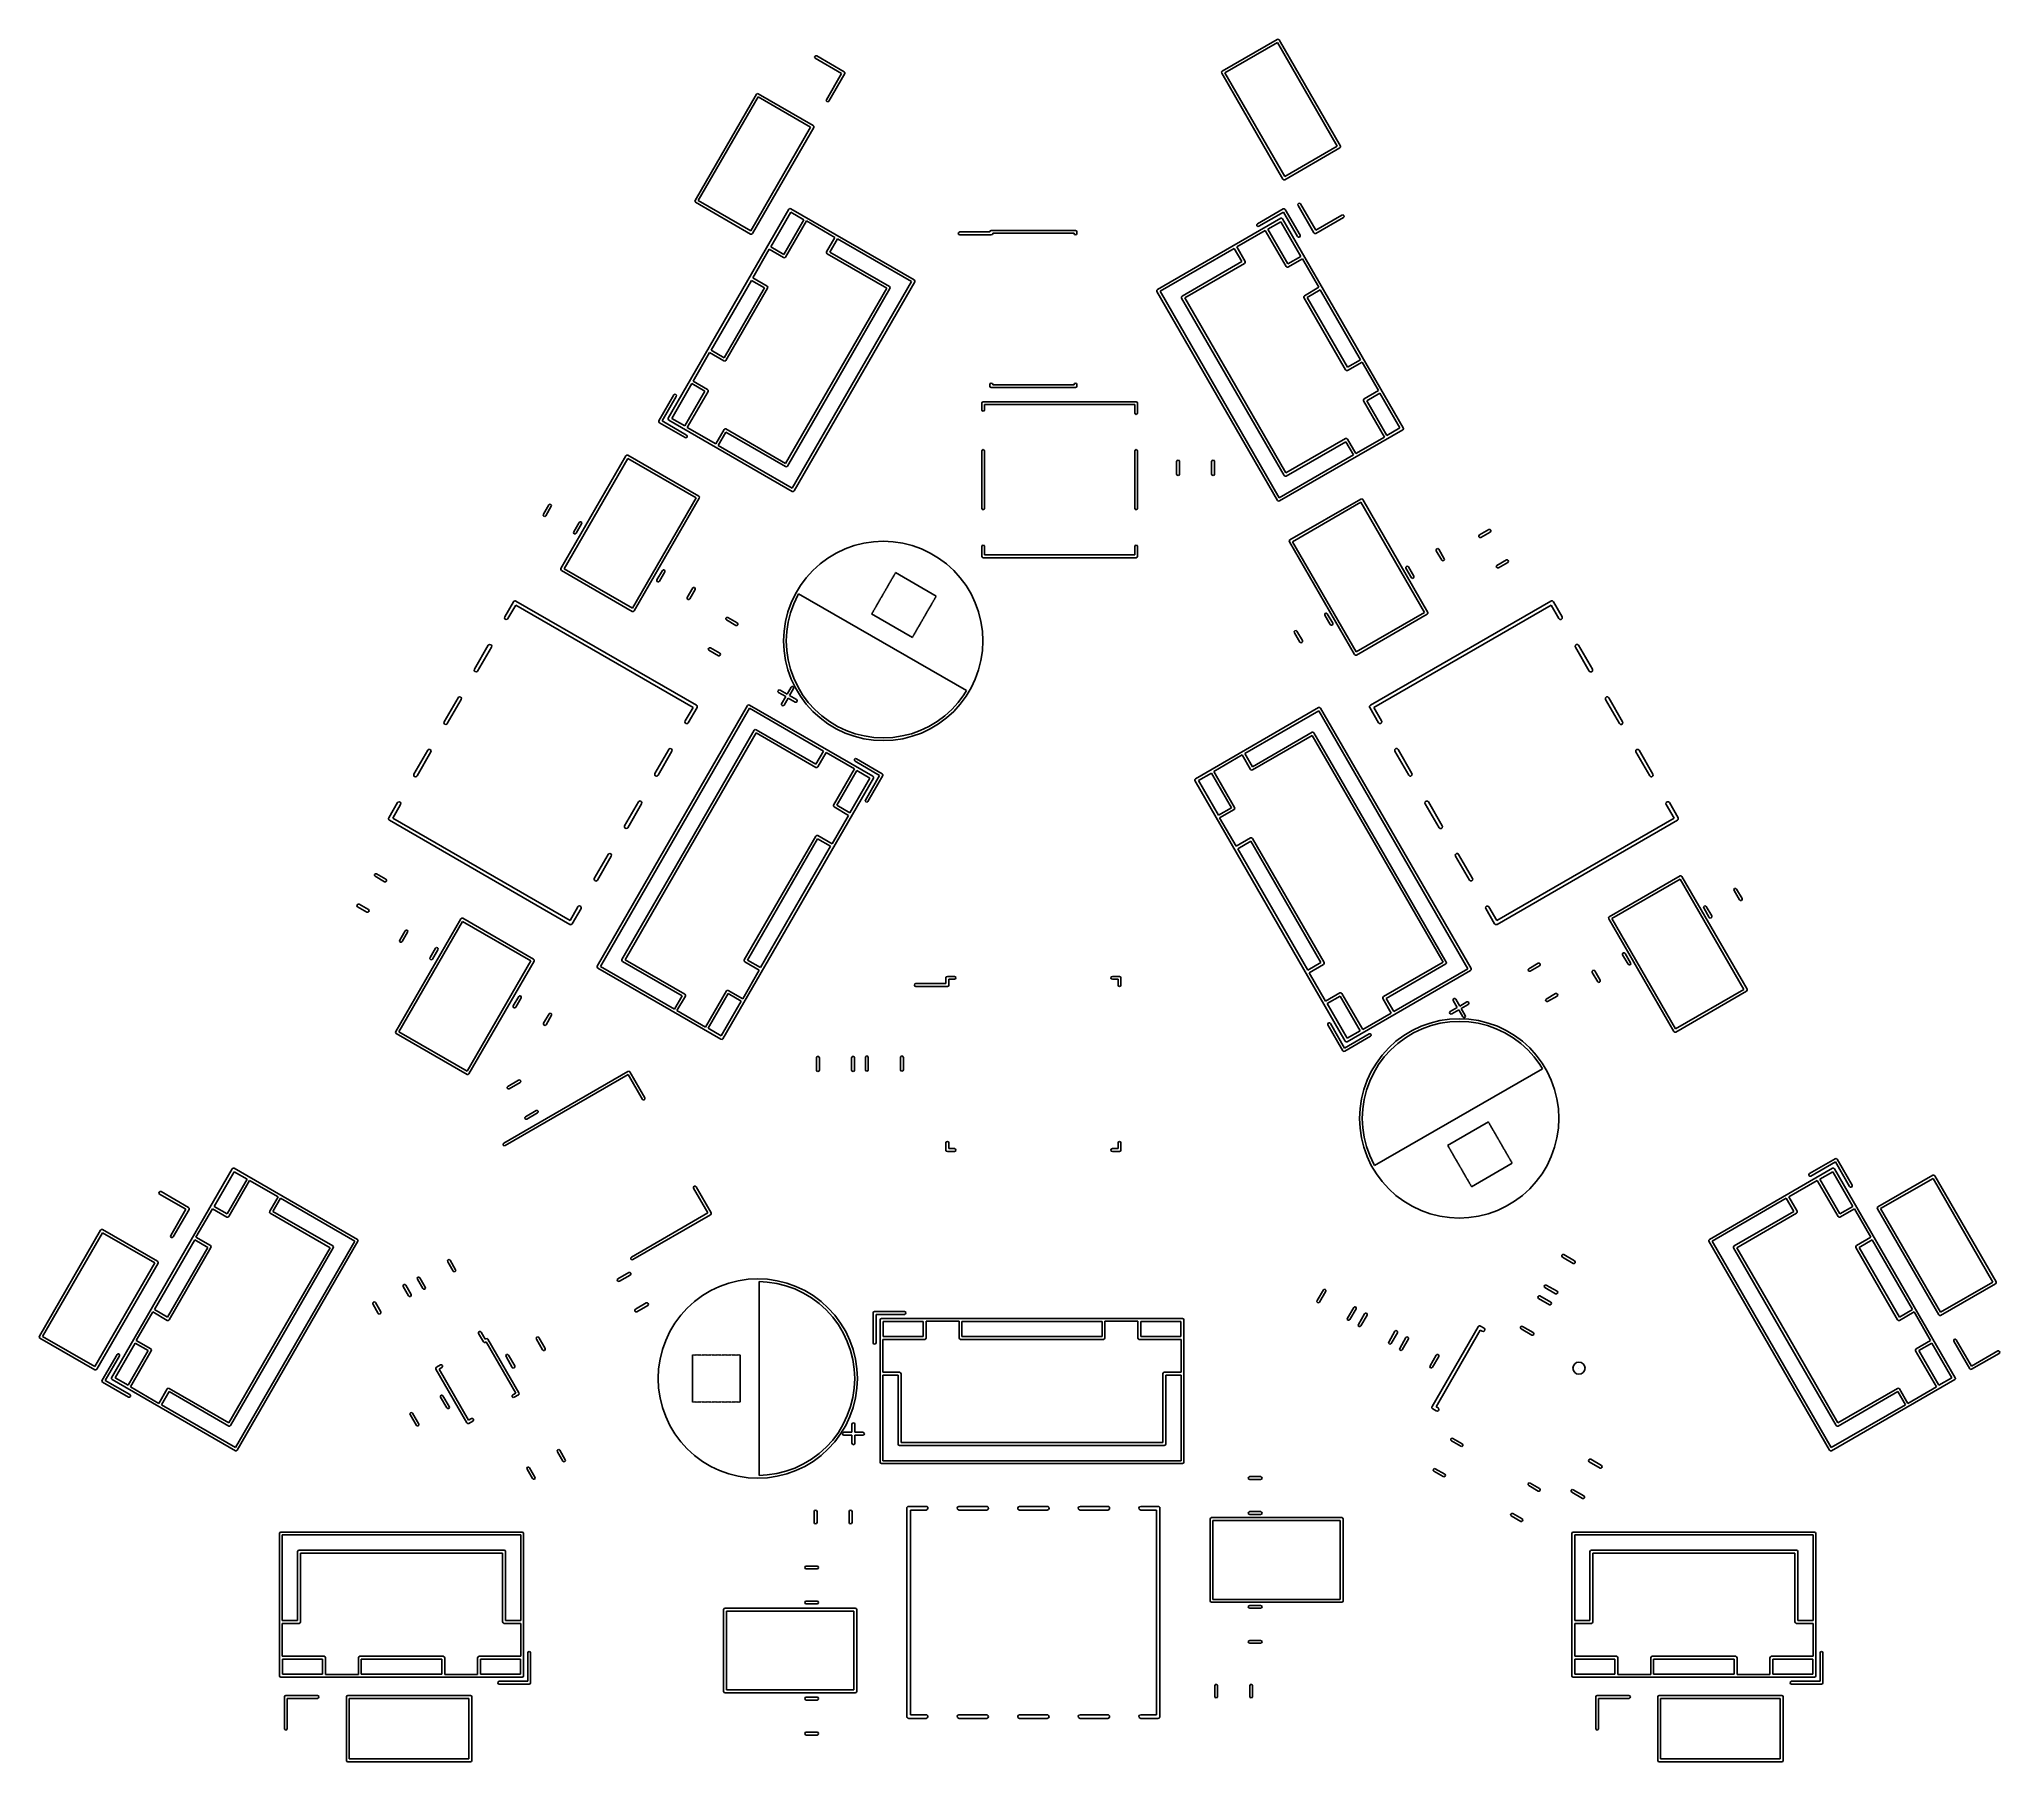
# Model space of a CAD drawing. Extents: x 33.3 to 115.5, y -118.3 to -46.
import ezdxf

# ---------------------------------------------------------------- set-up
doc = ezdxf.new("R2010")
doc.units = 0
doc.layers.add('BLACK', color=7, linetype='CONTINUOUS')

msp = doc.modelspace()

# ---------------------------------------------------------------- linework, layer by layer
at = {"layer": 'BLACK', "linetype": 'CONTINUOUS'}
for p, q in [((82.9194, -47.3637), (85.223, -46.0337)), ((85.223, -46.0337), (85.2685, -46.0277)), ((85.223, -46.0337), (85.223, -46.0337)), ((85.2685, -46.0277), (85.3049, -46.0557)), ((65.8259, -46.7922), (65.8319, -46.7467)), ((65.8538, -46.8286), (65.8259, -46.7922)), ((65.8319, -46.7467), (65.8683, -46.7187)), ((66.9537, -47.4636), (65.8538, -46.8286)), ((65.8683, -46.7187), (65.9138, -46.7247)), ((65.9138, -46.7247), (67.0656, -47.3897)), ((85.231, -46.1677), (83.0313, -47.4377)), ((87.741, -50.5151), (85.231, -46.1677)), ((85.3049, -46.0557), (87.8749, -50.5071)), ((66.3187, -48.5635), (66.9537, -47.4636)), ((67.0876, -47.4717), (66.4226, -48.6235)), ((67.0656, -47.3897), (67.0825, -47.4117)), ((67.0825, -47.4117), (67.0936, -47.4262)), ((67.0936, -47.4262), (67.0876, -47.4717)), ((82.8914, -47.4002), (82.9194, -47.3637)), ((82.8974, -47.4457), (82.8914, -47.4002)), ((85.4674, -51.8971), (82.8974, -47.4457)), ((83.0313, -47.4377), (85.5413, -51.7851)), ((60.8101, -52.7847), (63.3801, -48.3334)), ((63.454, -48.4453), (60.944, -52.7928)), ((63.3801, -48.3334), (63.4165, -48.3054)), ((63.4165, -48.3054), (63.462, -48.3114)), ((65.6537, -49.7153), (63.454, -48.4453)), ((63.462, -48.3114), (65.7656, -49.6414)), ((66.3127, -48.609), (66.3187, -48.5635)), ((66.3406, -48.6455), (66.3127, -48.609)), ((66.3862, -48.6515), (66.3406, -48.6455)), ((66.4226, -48.6235), (66.3862, -48.6515)), ((63.1437, -54.0628), (65.6537, -49.7153)), ((65.7876, -49.7234), (63.2176, -54.1747)), ((65.7656, -49.6414), (65.7825, -49.6634)), ((65.7825, -49.6634), (65.7936, -49.6778)), ((65.7936, -49.6778), (65.7876, -49.7234)), ((85.5413, -51.7851), (87.741, -50.5151)), ((87.853, -50.589), (85.5494, -51.919)), ((87.8809, -50.5526), (87.853, -50.589)), ((87.8749, -50.5071), (87.8809, -50.5526)), ((85.5038, -51.925), (85.4674, -51.8971)), ((85.5494, -51.919), (85.5038, -51.925)), ((59.6876, -61.9221), (64.7476, -53.1579)), ((60.8041, -52.8303), (60.8101, -52.7847)), ((60.832, -52.8667), (60.8041, -52.8303)), ((60.8101, -52.7847), (60.8101, -52.7847)), ((63.1356, -54.1967), (60.832, -52.8667)), ((60.944, -52.7928), (63.1437, -54.0628)), ((64.8252, -53.2835), (63.9852, -54.7385)), ((64.7476, -53.1579), (64.784, -53.13)), ((64.7476, -53.1579), (64.7476, -53.1579)), ((64.784, -53.13), (64.8296, -53.136)), ((65.3708, -53.5985), (64.8252, -53.2835)), ((64.8296, -53.136), (69.9997, -56.121)), ((84.394, -53.7648), (85.4766, -53.1398)), ((85.4846, -53.2737), (84.454, -53.8687)), ((85.4766, -53.1398), (85.5221, -53.1338)), ((85.4766, -53.1398), (85.4766, -53.1398)), ((86.0796, -54.3043), (85.4846, -53.2737)), ((85.5221, -53.1338), (85.5585, -53.1618)), ((85.5585, -53.1618), (86.1835, -54.2443)), ((86.0964, -52.9514), (86.1244, -52.915)), ((86.1024, -52.9969), (86.0964, -52.9514)), ((86.7674, -54.1487), (86.1024, -52.9969)), ((86.1244, -52.915), (86.1699, -52.909)), ((86.1699, -52.909), (86.2063, -52.9369)), ((86.2063, -52.9369), (86.8413, -54.0368)), ((86.8413, -54.0368), (87.9412, -53.4018)), ((87.9412, -53.4018), (87.9867, -53.3958)), ((87.9867, -53.3958), (88.0231, -53.4237)), ((88.0231, -53.4237), (88.0291, -53.4693)), ((63.1812, -54.2027), (63.1356, -54.1967)), ((63.1356, -54.1967), (63.1356, -54.1967)), ((63.2176, -54.1747), (63.1812, -54.2027)), ((64.5308, -55.0535), (65.3708, -53.5985)), ((65.4797, -53.6499), (64.6047, -55.1654)), ((66.6748, -54.3399), (65.4797, -53.6499)), ((71.85, -54.17), (71.8676, -54.1276)), ((71.8676, -54.2124), (71.85, -54.17)), ((71.8676, -54.1276), (71.91, -54.11)), ((71.91, -54.23), (71.8676, -54.2124)), ((71.91, -54.11), (73.175, -54.11)), ((73.235, -54.23), (71.91, -54.23)), ((73.175, -54.105), (73.1926, -54.0626)), ((73.175, -54.11), (73.175, -54.105)), ((73.1926, -54.0626), (73.235, -54.045)), ((73.235, -54.045), (76.765, -54.045)), ((73.2774, -54.2124), (73.235, -54.23)), ((73.295, -54.17), (73.2774, -54.2124)), ((76.705, -54.165), (73.295, -54.165)), ((73.295, -54.165), (73.295, -54.17)), ((76.705, -54.17), (76.705, -54.165)), ((76.7226, -54.2124), (76.705, -54.17)), ((76.765, -54.23), (76.7226, -54.2124)), ((76.765, -54.045), (76.8074, -54.0626)), ((76.8074, -54.2124), (76.765, -54.23)), ((76.8074, -54.0626), (76.825, -54.105)), ((76.825, -54.17), (76.8074, -54.2124)), ((76.825, -54.105), (76.825, -54.17)), ((80.2003, -56.5209), (85.3704, -53.5359)), ((84.7203, -54.0499), (83.5252, -54.7399)), ((84.3661, -53.8012), (84.394, -53.7648)), ((84.3721, -53.8468), (84.3661, -53.8012)), ((84.4085, -53.8747), (84.3721, -53.8468)), ((84.454, -53.8687), (84.4085, -53.8747)), ((85.5953, -55.5654), (84.7203, -54.0499)), ((85.3748, -53.6835), (84.8292, -53.9985)), ((84.8292, -53.9985), (85.6692, -55.4535)), ((85.3704, -53.5359), (85.416, -53.53)), ((85.3704, -53.5359), (85.3704, -53.5359)), ((86.2148, -55.1385), (85.3748, -53.6835)), ((85.416, -53.53), (85.4524, -53.5579)), ((85.4524, -53.5579), (90.5124, -62.3221)), ((86.1835, -54.2443), (86.1895, -54.2898)), ((86.8038, -54.1767), (86.7674, -54.1487)), ((86.8494, -54.1707), (86.8038, -54.1767)), ((88.0012, -53.5057), (86.8494, -54.1707)), ((88.0291, -53.4693), (88.0012, -53.5057)), ((63.9165, -54.8374), (63.2265, -56.0325)), ((64.5228, -55.1874), (63.9165, -54.8374)), ((63.9852, -54.7385), (64.5308, -55.0535)), ((66.3188, -54.9916), (66.3248, -54.9461)), ((66.3468, -55.0281), (66.3188, -54.9916)), ((66.3248, -54.9461), (66.6748, -54.3399)), ((66.3248, -54.9461), (66.3248, -54.9461)), ((68.8496, -56.4731), (66.3468, -55.0281)), ((66.7788, -54.3999), (66.4588, -54.9541)), ((66.4588, -54.9541), (68.9616, -56.3991)), ((69.8878, -56.1949), (66.7788, -54.3999)), ((83.4212, -54.7999), (80.3122, -56.5949)), ((83.7412, -55.3541), (83.4212, -54.7999)), ((83.5252, -54.7399), (83.8752, -55.3461)), ((86.116, -54.3322), (86.0796, -54.3043)), ((86.1616, -54.3263), (86.116, -54.3322)), ((86.1895, -54.2898), (86.1616, -54.3263)), ((64.5683, -55.1934), (64.5228, -55.1874)), ((64.6047, -55.1654), (64.5683, -55.1934)), ((81.2384, -56.7991), (83.7412, -55.3541)), ((83.8532, -55.4281), (81.3504, -56.8731)), ((83.8812, -55.3916), (83.8532, -55.4281)), ((83.8752, -55.3461), (83.8812, -55.3916)), ((83.8812, -55.3916), (83.8812, -55.3916)), ((85.6317, -55.5934), (85.5953, -55.5654)), ((85.6772, -55.5874), (85.6317, -55.5934)), ((85.6692, -55.4535), (86.2148, -55.1385)), ((86.2835, -55.2374), (85.6772, -55.5874)), ((86.9735, -56.4325), (86.2835, -55.2374)), ((63.1752, -56.1414), (61.4852, -59.0686)), ((62.0308, -59.3836), (63.7208, -56.4564)), ((63.8547, -56.4645), (62.1047, -59.4955)), ((63.7208, -56.4564), (63.1752, -56.1414)), ((63.2265, -56.0325), (63.8328, -56.3825)), ((63.8328, -56.3825), (63.8607, -56.4189)), ((63.8607, -56.4189), (63.8547, -56.4645)), ((63.8547, -56.4645), (63.8547, -56.4645)), ((64.8878, -64.8551), (69.8878, -56.1949)), ((70.0217, -56.2029), (64.9617, -64.9671)), ((66.7296, -60.145), (68.8496, -56.4731)), ((68.9835, -56.4811), (66.8335, -60.205)), ((68.9616, -56.3991), (68.9616, -56.3991)), ((68.9616, -56.3991), (68.9895, -56.4356)), ((68.9895, -56.4356), (68.9835, -56.4811)), ((69.9997, -56.121), (70.0277, -56.1574)), ((70.0277, -56.1574), (70.0217, -56.2029)), ((80.1723, -56.5574), (80.2003, -56.5209)), ((80.1783, -56.6029), (80.1723, -56.5574)), ((85.2383, -65.3671), (80.1783, -56.6029)), ((80.3122, -56.5949), (85.3122, -65.2551)), ((86.3672, -56.7825), (86.9735, -56.4325)), ((87.0248, -56.5414), (86.4792, -56.8564)), ((88.7148, -59.4686), (87.0248, -56.5414)), ((81.2105, -56.8356), (81.2384, -56.7991)), ((81.2165, -56.8811), (81.2105, -56.8356)), ((83.3665, -60.605), (81.2165, -56.8811)), ((81.3504, -56.8731), (83.4704, -60.545)), ((86.3393, -56.8189), (86.3672, -56.7825)), ((86.3453, -56.8645), (86.3393, -56.8189)), ((88.0953, -59.8955), (86.3453, -56.8645)), ((86.3672, -56.7825), (86.3672, -56.7825)), ((86.4792, -56.8564), (88.1692, -59.7836)), ((61.4165, -59.1675), (60.7265, -60.3626)), ((62.0228, -59.5175), (61.4165, -59.1675)), ((61.4852, -59.0686), (62.0308, -59.3836)), ((62.0683, -59.5235), (62.0228, -59.5175)), ((62.1047, -59.4955), (62.0683, -59.5235)), ((62.1047, -59.4955), (62.1047, -59.4955)), ((88.1317, -59.9235), (88.0953, -59.8955)), ((88.1772, -59.9175), (88.1317, -59.9235)), ((88.1692, -59.7836), (88.7148, -59.4686)), ((88.7835, -59.5675), (88.1772, -59.9175)), ((89.4735, -60.7626), (88.7835, -59.5675)), ((60.6752, -60.4715), (59.8352, -61.9265)), ((60.3808, -62.2415), (61.2208, -60.7865)), ((61.3547, -60.7946), (60.4797, -62.3101)), ((61.2208, -60.7865), (60.6752, -60.4715)), ((60.7265, -60.3626), (61.3328, -60.7126)), ((61.3328, -60.7126), (61.3607, -60.7491)), ((61.3607, -60.7491), (61.3547, -60.7946)), ((61.3547, -60.7946), (61.3547, -60.7946)), ((64.6096, -63.8169), (66.7296, -60.145)), ((66.8335, -60.205), (64.6835, -63.9289)), ((66.7296, -60.145), (66.7296, -60.145)), ((66.8335, -60.205), (66.8335, -60.205)), ((73.175, -60.51), (73.1926, -60.4676)), ((73.175, -60.575), (73.175, -60.51)), ((73.1926, -60.6174), (73.175, -60.575)), ((73.1926, -60.4676), (73.235, -60.45)), ((73.235, -60.635), (73.1926, -60.6174)), ((73.235, -60.45), (73.2774, -60.4676)), ((76.765, -60.635), (73.235, -60.635)), ((73.2774, -60.4676), (73.295, -60.51)), ((73.295, -60.51), (73.295, -60.515)), ((73.295, -60.515), (76.705, -60.515)), ((76.705, -60.51), (76.7226, -60.4676)), ((76.705, -60.515), (76.705, -60.51)), ((76.7226, -60.4676), (76.765, -60.45)), ((76.765, -60.45), (76.8074, -60.4676)), ((76.8074, -60.6174), (76.765, -60.635)), ((76.8074, -60.4676), (76.825, -60.51)), ((76.825, -60.575), (76.8074, -60.6174)), ((76.825, -60.51), (76.825, -60.575)), ((85.5165, -64.3289), (83.3665, -60.605)), ((83.3665, -60.605), (83.3665, -60.605)), ((83.4704, -60.545), (85.5904, -64.2169)), ((88.8672, -61.1126), (89.4735, -60.7626)), ((59.2915, -62.0282), (59.9165, -60.9457)), ((60.0204, -61.0057), (59.4254, -62.0363)), ((59.9165, -60.9457), (59.9529, -60.9177)), ((59.9529, -60.9177), (59.9984, -60.9237)), ((59.9984, -60.9237), (60.0264, -60.9602)), ((60.0264, -60.9602), (60.0204, -61.0057)), ((72.83, -61.29), (72.8476, -61.2476)), ((72.83, -61.57), (72.83, -61.29)), ((72.8476, -61.6124), (72.83, -61.57)), ((72.8476, -61.2476), (72.89, -61.23)), ((72.89, -61.63), (72.8476, -61.6124)), ((72.89, -61.23), (79.31, -61.23)), ((72.9324, -61.6124), (72.89, -61.63)), ((72.95, -61.57), (72.9324, -61.6124)), ((79.25, -61.35), (72.95, -61.35)), ((72.95, -61.35), (72.95, -61.57)), ((79.25, -61.7), (79.25, -61.35)), ((79.31, -61.23), (79.3524, -61.2476)), ((79.3524, -61.2476), (79.37, -61.29)), ((79.37, -61.29), (79.37, -61.7)), ((88.8393, -61.1491), (88.8672, -61.1126)), ((88.8453, -61.1946), (88.8393, -61.1491)), ((89.7203, -62.7101), (88.8453, -61.1946)), ((88.8672, -61.1126), (88.8672, -61.1126)), ((89.5248, -60.8715), (88.9792, -61.1865)), ((88.9792, -61.1865), (89.8192, -62.6415)), ((90.3648, -62.3265), (89.5248, -60.8715)), ((59.2855, -62.0738), (59.2915, -62.0282)), ((59.3134, -62.1102), (59.2855, -62.0738)), ((60.396, -62.7352), (59.3134, -62.1102)), ((59.4254, -62.0363), (60.456, -62.6313)), ((59.6816, -61.9676), (59.6876, -61.9221)), ((59.7096, -62.0041), (59.6816, -61.9676)), ((64.8797, -64.989), (59.7096, -62.0041)), ((59.8352, -61.9265), (60.3808, -62.2415)), ((60.4797, -62.3101), (61.6748, -63.0001)), ((61.6748, -63.0001), (62.0248, -62.3939)), ((62.0248, -62.3939), (62.0613, -62.366)), ((62.0613, -62.366), (62.1068, -62.3719)), ((62.1068, -62.3719), (64.6096, -63.8169)), ((79.2676, -61.7424), (79.25, -61.7)), ((79.31, -61.76), (79.2676, -61.7424)), ((79.3524, -61.7424), (79.31, -61.76)), ((79.37, -61.7), (79.3524, -61.7424)), ((90.4904, -62.404), (85.3203, -65.389)), ((89.8192, -62.6415), (90.3648, -62.3265)), ((90.5184, -62.3676), (90.4904, -62.404)), ((90.5124, -62.3221), (90.5165, -62.3534)), ((90.5165, -62.3534), (90.5184, -62.3676)), ((60.4415, -62.7412), (60.396, -62.7352)), ((60.4779, -62.7132), (60.4415, -62.7412)), ((60.456, -62.6313), (60.4839, -62.6677)), ((60.4839, -62.6677), (60.4779, -62.7132)), ((62.0988, -62.5059), (61.7788, -63.0601)), ((61.7788, -63.0601), (64.8878, -64.8551)), ((64.6016, -63.9509), (62.0988, -62.5059)), ((72.83, -63.3), (72.8476, -63.2576)), ((72.83, -65.7), (72.83, -63.3)), ((72.8476, -63.2576), (72.89, -63.24)), ((72.89, -63.24), (72.9324, -63.2576)), ((72.9324, -63.2576), (72.95, -63.3)), ((72.95, -63.3), (72.95, -65.7)), ((79.25, -63.3), (79.2676, -63.2576)), ((79.25, -65.7), (79.25, -63.3)), ((79.2676, -63.2576), (79.31, -63.24)), ((79.31, -63.24), (79.3524, -63.2576)), ((79.3524, -63.2576), (79.37, -63.3)), ((79.37, -63.3), (79.37, -65.7)), ((85.5904, -64.2169), (88.0932, -62.7719)), ((88.1012, -62.9059), (85.5984, -64.3509)), ((88.0932, -62.7719), (88.1387, -62.766)), ((88.0932, -62.7719), (88.0932, -62.7719)), ((88.4212, -63.4601), (88.1012, -62.9059)), ((88.1387, -62.766), (88.1752, -62.7939)), ((88.1752, -62.7939), (88.5252, -63.4001)), ((88.5252, -63.4001), (89.7203, -62.7101)), ((55.1796, -68.2236), (57.9101, -63.4942)), ((57.984, -63.6062), (55.3135, -68.2316)), ((57.9101, -63.4942), (57.9465, -63.4663)), ((57.9465, -63.4663), (57.992, -63.4723)), ((60.8497, -65.2607), (57.984, -63.6062)), ((57.992, -63.4723), (60.9616, -65.1868)), ((64.6471, -63.9569), (64.6016, -63.9509)), ((64.6016, -63.9509), (64.6016, -63.9509)), ((64.6835, -63.9289), (64.6471, -63.9569)), ((81.005, -63.7387), (81.0226, -63.6963)), ((81.005, -64.2613), (81.005, -63.7387)), ((81.0226, -63.6963), (81.065, -63.6787)), ((81.065, -63.6787), (81.1074, -63.6963)), ((81.1074, -63.6963), (81.125, -63.7387)), ((81.125, -63.7387), (81.125, -64.2613)), ((82.475, -63.7387), (82.4926, -63.6963)), ((82.475, -64.2613), (82.475, -63.7387)), ((82.4926, -63.6963), (82.535, -63.6787)), ((82.535, -63.6787), (82.5774, -63.6963)), ((82.5774, -63.6963), (82.595, -63.7387)), ((82.595, -63.7387), (82.595, -64.2613)), ((85.3122, -65.2551), (88.4212, -63.4601)), ((81.0226, -64.3037), (81.005, -64.2613)), ((81.065, -64.3213), (81.0226, -64.3037)), ((81.1074, -64.3037), (81.065, -64.3213)), ((81.125, -64.2613), (81.1074, -64.3037)), ((82.4926, -64.3037), (82.475, -64.2613)), ((82.535, -64.3213), (82.4926, -64.3037)), ((82.5774, -64.3037), (82.535, -64.3213)), ((82.595, -64.2613), (82.5774, -64.3037)), ((85.5529, -64.3569), (85.5165, -64.3289)), ((85.5165, -64.3289), (85.5165, -64.3289)), ((85.5984, -64.3509), (85.5529, -64.3569)), ((85.5984, -64.3509), (85.5984, -64.3509)), ((54.448, -65.9497), (54.675, -65.5564)), ((54.779, -65.6164), (54.5519, -66.0097)), ((54.675, -65.5564), (54.7115, -65.5285)), ((54.7115, -65.5285), (54.757, -65.5345)), ((54.757, -65.5345), (54.785, -65.5709)), ((54.785, -65.5709), (54.779, -65.6164)), ((58.1792, -69.8861), (60.8497, -65.2607)), ((60.9836, -65.2687), (58.2531, -69.9981)), ((60.9616, -65.1868), (60.9896, -65.2232)), ((60.9896, -65.2232), (60.9836, -65.2687)), ((60.9836, -65.2687), (60.9836, -65.2687)), ((64.8797, -64.9891), (64.8797, -64.989)), ((64.9253, -64.995), (64.8797, -64.9891)), ((64.9617, -64.9671), (64.9253, -64.995)), ((72.8476, -65.7424), (72.83, -65.7)), ((72.89, -65.76), (72.8476, -65.7424)), ((72.9324, -65.7424), (72.89, -65.76)), ((72.95, -65.7), (72.9324, -65.7424)), ((79.2676, -65.7424), (79.25, -65.7)), ((79.31, -65.76), (79.2676, -65.7424)), ((79.3524, -65.7424), (79.31, -65.76)), ((79.37, -65.7), (79.3524, -65.7424)), ((85.2747, -65.395), (85.2383, -65.3671)), ((85.2383, -65.3671), (85.2383, -65.3671)), ((85.3203, -65.389), (85.2747, -65.395)), ((85.7582, -67.0252), (88.7278, -65.3107)), ((88.7359, -65.4446), (85.8702, -67.0991)), ((88.7278, -65.3107), (88.7733, -65.3047)), ((91.4064, -70.07), (88.7359, -65.4446)), ((88.7733, -65.3047), (88.8098, -65.3326)), ((88.8098, -65.3326), (91.5403, -70.062)), ((54.442, -65.9952), (54.448, -65.9497)), ((54.4699, -66.0317), (54.442, -65.9952)), ((54.5155, -66.0377), (54.4699, -66.0317)), ((54.5519, -66.0097), (54.5155, -66.0377)), ((55.721, -66.6847), (55.9481, -66.2914)), ((56.052, -66.3514), (55.825, -66.7447)), ((55.9481, -66.2914), (55.9845, -66.2635)), ((55.9845, -66.2635), (56.0301, -66.2695)), ((56.0301, -66.2695), (56.058, -66.3059)), ((56.058, -66.3059), (56.052, -66.3514)), ((93.7073, -66.8184), (94.1006, -66.5914)), ((94.1006, -66.5914), (94.1461, -66.5854)), ((94.1461, -66.5854), (94.1825, -66.6133)), ((55.715, -66.7302), (55.721, -66.6847)), ((55.743, -66.7667), (55.715, -66.7302)), ((55.7885, -66.7727), (55.743, -66.7667)), ((55.825, -66.7447), (55.7885, -66.7727)), ((66.7314, -67.5746), (67.1022, -67.3992)), ((67.1022, -67.3992), (67.4884, -67.261)), ((67.4884, -67.261), (67.8864, -67.1613)), ((67.8864, -67.1613), (68.2921, -67.1012)), ((68.2921, -67.1012), (68.7018, -67.081)), ((68.7018, -67.081), (69.1115, -67.1012)), ((69.1115, -67.1012), (69.5173, -67.1613)), ((69.5173, -67.1613), (69.9152, -67.261)), ((69.9152, -67.261), (70.3015, -67.3992)), ((70.3015, -67.3992), (70.6723, -67.5746)), ((72.83, -67.3), (72.8476, -67.2576)), ((72.83, -67.71), (72.83, -67.3)), ((72.8476, -67.2576), (72.89, -67.24)), ((72.89, -67.24), (72.9324, -67.2576)), ((72.9324, -67.2576), (72.95, -67.3)), ((72.95, -67.3), (72.95, -67.65)), ((79.25, -67.3), (79.2676, -67.2576)), ((79.25, -67.65), (79.25, -67.3)), ((79.2676, -67.2576), (79.31, -67.24)), ((79.31, -67.24), (79.3524, -67.2576)), ((79.3524, -67.2576), (79.37, -67.3)), ((79.37, -67.3), (79.37, -67.71)), ((85.7303, -67.0616), (85.7582, -67.0252)), ((85.7363, -67.1071), (85.7303, -67.0616)), ((88.4668, -71.8365), (85.7363, -67.1071)), ((85.7582, -67.0252), (85.7582, -67.0252)), ((85.8702, -67.0991), (88.5407, -71.7245)), ((91.8916, -67.4343), (91.9195, -67.3979)), ((91.9195, -67.3979), (91.9651, -67.3919)), ((91.9651, -67.3919), (92.0015, -67.4198)), ((92.0015, -67.4198), (92.2286, -67.8131)), ((93.6793, -66.8549), (93.7073, -66.8184)), ((93.6853, -66.9004), (93.6793, -66.8549)), ((93.7217, -66.9284), (93.6853, -66.9004)), ((93.7673, -66.9224), (93.7217, -66.9284)), ((94.1606, -66.6953), (93.7673, -66.9224)), ((94.1885, -66.6589), (94.1606, -66.6953)), ((94.1825, -66.6133), (94.1885, -66.6589)), ((55.1736, -68.2691), (55.1796, -68.2236)), ((55.3135, -68.2316), (58.1792, -69.8861)), ((65.7461, -68.3053), (66.0501, -68.0298)), ((66.0501, -68.0298), (66.3795, -67.7855)), ((66.3795, -67.7855), (66.7314, -67.5746)), ((70.6723, -67.5746), (71.0241, -67.7855)), ((71.0241, -67.7855), (71.3536, -68.0298)), ((71.3536, -68.0298), (71.6575, -68.3053)), ((72.8476, -67.7524), (72.83, -67.71)), ((72.89, -67.77), (72.8476, -67.7524)), ((79.31, -67.77), (72.89, -67.77)), ((72.95, -67.65), (79.25, -67.65)), ((79.3524, -67.7524), (79.31, -67.77)), ((79.37, -67.71), (79.3524, -67.7524)), ((90.6185, -68.1693), (90.6465, -68.1329)), ((90.6245, -68.2148), (90.6185, -68.1693)), ((90.8516, -68.6081), (90.6245, -68.2148)), ((90.6465, -68.1329), (90.692, -68.1269)), ((90.692, -68.1269), (90.7284, -68.1548)), ((90.7284, -68.1548), (90.9555, -68.5481)), ((91.8976, -67.4798), (91.8916, -67.4343)), ((92.1246, -67.8731), (91.8976, -67.4798)), ((92.1611, -67.9011), (92.1246, -67.8731)), ((92.2066, -67.8951), (92.1611, -67.9011)), ((92.2346, -67.8586), (92.2066, -67.8951)), ((92.2286, -67.8131), (92.2346, -67.8586)), ((94.4143, -68.1279), (94.4423, -68.0915)), ((94.4203, -68.1735), (94.4143, -68.1279)), ((94.4567, -68.2014), (94.4203, -68.1735)), ((94.4423, -68.0915), (94.8356, -67.8644)), ((94.5023, -68.1954), (94.4567, -68.2014)), ((94.8956, -67.9684), (94.5023, -68.1954)), ((94.8356, -67.8644), (94.8811, -67.8584)), ((94.8811, -67.8584), (94.9175, -67.8864)), ((94.9235, -67.9319), (94.8956, -67.9684)), ((94.9175, -67.8864), (94.9235, -67.9319)), ((55.2015, -68.3055), (55.1736, -68.2691)), ((58.1711, -70.02), (55.2015, -68.3055)), ((59.2051, -68.7452), (59.2111, -68.6997)), ((59.2331, -68.7817), (59.2051, -68.7452)), ((59.2111, -68.6997), (59.4382, -68.3064)), ((59.2786, -68.7877), (59.2331, -68.7817)), ((59.315, -68.7597), (59.2786, -68.7877)), ((59.5421, -68.3664), (59.315, -68.7597)), ((59.4382, -68.3064), (59.4746, -68.2785)), ((59.4746, -68.2785), (59.5201, -68.2845)), ((59.5201, -68.2845), (59.5481, -68.3209)), ((59.5481, -68.3209), (59.5421, -68.3664)), ((60.4842, -69.4347), (60.7112, -69.0414)), ((60.7112, -69.0414), (60.7477, -69.0135)), ((60.7477, -69.0135), (60.7932, -69.0195)), ((60.7932, -69.0195), (60.8212, -69.0559)), ((60.8212, -69.0559), (60.8152, -69.1014)), ((65.0154, -69.2906), (65.2263, -68.9387)), ((65.2263, -68.9387), (65.4706, -68.6093)), ((65.4706, -68.6093), (65.7461, -68.3053)), ((68.8365, -69.0513), (68.8336, -69.0727)), ((68.8536, -69.0381), (68.8365, -69.0513)), ((68.8565, -69.0166), (68.8536, -69.0381)), ((68.8736, -69.0035), (68.8565, -69.0166)), ((68.8765, -68.982), (68.8736, -69.0035)), ((68.8936, -68.9688), (68.8765, -68.982)), ((68.8965, -68.9474), (68.8936, -68.9688)), ((68.9136, -68.9342), (68.8965, -68.9474)), ((68.9165, -68.9127), (68.9136, -68.9342)), ((68.9336, -68.8995), (68.9165, -68.9127)), ((68.9365, -68.8781), (68.9336, -68.8995)), ((68.9536, -68.8649), (68.9365, -68.8781)), ((68.9565, -68.8434), (68.9536, -68.8649)), ((68.9736, -68.8303), (68.9565, -68.8434)), ((68.9765, -68.8088), (68.9736, -68.8303)), ((68.9936, -68.7956), (68.9765, -68.8088)), ((68.9965, -68.7742), (68.9936, -68.7956)), ((69.0136, -68.761), (68.9965, -68.7742)), ((69.0165, -68.7395), (69.0136, -68.761)), ((69.0336, -68.7263), (69.0165, -68.7395)), ((69.0365, -68.7049), (69.0336, -68.7263)), ((69.0536, -68.6917), (69.0365, -68.7049)), ((69.0565, -68.6702), (69.0536, -68.6917)), ((69.0736, -68.6571), (69.0565, -68.6702)), ((69.0765, -68.6356), (69.0736, -68.6571)), ((69.0936, -68.6224), (69.0765, -68.6356)), ((69.0965, -68.601), (69.0936, -68.6224)), ((69.1136, -68.5878), (69.0965, -68.601)), ((69.1165, -68.5663), (69.1136, -68.5878)), ((69.1336, -68.5531), (69.1165, -68.5663)), ((69.1365, -68.5317), (69.1336, -68.5531)), ((69.1536, -68.5185), (69.1365, -68.5317)), ((69.1565, -68.497), (69.1536, -68.5185)), ((69.1736, -68.4838), (69.1565, -68.497)), ((69.1765, -68.4624), (69.1736, -68.4838)), ((69.1936, -68.4492), (69.1765, -68.4624)), ((69.1965, -68.4277), (69.1936, -68.4492)), ((69.2136, -68.4146), (69.1965, -68.4277)), ((69.2165, -68.3931), (69.2136, -68.4146)), ((70.9282, -69.3814), (69.2165, -68.3931)), ((71.6575, -68.3053), (71.933, -68.6093)), ((71.933, -68.6093), (72.1774, -68.9387)), ((72.1774, -68.9387), (72.3883, -69.2906)), ((90.888, -68.6361), (90.8516, -68.6081)), ((90.9335, -68.6301), (90.888, -68.6361)), ((90.9615, -68.5936), (90.9335, -68.6301)), ((90.9555, -68.5481), (90.9615, -68.5936)), ((52.8281, -70.25), (53.1949, -69.6146)), ((53.2888, -69.7568), (52.9601, -70.3262)), ((53.1949, -69.6146), (53.2014, -69.6069)), ((53.2014, -69.6069), (53.2025, -69.6037)), ((53.2025, -69.6037), (53.2055, -69.602)), ((53.2055, -69.602), (53.2119, -69.5943)), ((53.2119, -69.5943), (53.2305, -69.5875)), ((53.2305, -69.5875), (53.2477, -69.5776)), ((53.2477, -69.5776), (53.2544, -69.5788)), ((53.2544, -69.5788), (53.2609, -69.5765)), ((53.2609, -69.5765), (53.2795, -69.5833)), ((53.2795, -69.5833), (53.299, -69.5867)), ((60.7238, -74.0494), (53.2888, -69.7568)), ((53.299, -69.5867), (60.866, -73.9555)), ((60.4782, -69.4802), (60.4842, -69.4347)), ((60.5061, -69.5167), (60.4782, -69.4802)), ((60.5517, -69.5227), (60.5061, -69.5167)), ((60.5881, -69.4947), (60.5517, -69.5227)), ((60.8152, -69.1014), (60.5881, -69.4947)), ((64.7018, -70.0476), (64.84, -69.6614)), ((64.9464, -69.7055), (64.812, -70.081)), ((64.84, -69.6614), (65.0154, -69.2906)), ((65.1169, -69.3448), (64.9464, -69.7055)), ((65.1544, -69.2822), (65.1169, -69.3448)), ((72.1875, -73.3428), (65.1544, -69.2822)), ((68.3565, -69.8827), (68.3536, -69.9041)), ((68.3736, -69.8695), (68.3565, -69.8827)), ((68.3765, -69.848), (68.3736, -69.8695)), ((68.3936, -69.8348), (68.3765, -69.848)), ((68.3965, -69.8134), (68.3936, -69.8348)), ((68.4136, -69.8002), (68.3965, -69.8134)), ((68.4165, -69.7787), (68.4136, -69.8002)), ((68.4336, -69.7656), (68.4165, -69.7787)), ((68.4365, -69.7441), (68.4336, -69.7656)), ((68.4536, -69.7309), (68.4365, -69.7441)), ((68.4565, -69.7095), (68.4536, -69.7309)), ((68.4736, -69.6963), (68.4565, -69.7095)), ((68.4765, -69.6748), (68.4736, -69.6963)), ((68.4936, -69.6616), (68.4765, -69.6748)), ((68.4965, -69.6402), (68.4936, -69.6616)), ((68.5136, -69.627), (68.4965, -69.6402)), ((68.5165, -69.6055), (68.5136, -69.627)), ((68.5336, -69.5924), (68.5165, -69.6055)), ((68.5365, -69.5709), (68.5336, -69.5924)), ((68.5536, -69.5577), (68.5365, -69.5709)), ((68.5565, -69.5363), (68.5536, -69.5577)), ((68.5736, -69.5231), (68.5565, -69.5363)), ((68.5765, -69.5016), (68.5736, -69.5231)), ((68.5936, -69.4884), (68.5765, -69.5016)), ((68.5965, -69.467), (68.5936, -69.4884)), ((68.6136, -69.4538), (68.5965, -69.467)), ((68.6165, -69.4323), (68.6136, -69.4538)), ((68.6336, -69.4192), (68.6165, -69.4323)), ((68.6365, -69.3977), (68.6336, -69.4192)), ((68.6536, -69.3845), (68.6365, -69.3977)), ((68.6565, -69.3631), (68.6536, -69.3845)), ((68.6736, -69.3499), (68.6565, -69.3631)), ((68.6765, -69.3284), (68.6736, -69.3499)), ((68.6936, -69.3152), (68.6765, -69.3284)), ((68.6965, -69.2938), (68.6936, -69.3152)), ((68.7136, -69.2806), (68.6965, -69.2938)), ((68.7165, -69.2591), (68.7136, -69.2806)), ((68.7336, -69.246), (68.7165, -69.2591)), ((68.7365, -69.2245), (68.7336, -69.246)), ((68.7536, -69.2113), (68.7365, -69.2245)), ((68.7565, -69.1898), (68.7536, -69.2113)), ((68.7736, -69.1767), (68.7565, -69.1898)), ((68.7765, -69.1552), (68.7736, -69.1767)), ((68.7936, -69.142), (68.7765, -69.1552)), ((68.7965, -69.1206), (68.7936, -69.142)), ((68.8136, -69.1074), (68.7965, -69.1206)), ((68.8165, -69.0859), (68.8136, -69.1074)), ((68.8336, -69.0727), (68.8165, -69.0859)), ((70.6282, -69.901), (70.631, -69.8795)), ((70.631, -69.8795), (70.6482, -69.8664)), ((70.6482, -69.8664), (70.651, -69.8449)), ((70.651, -69.8449), (70.6682, -69.8317)), ((70.6682, -69.8317), (70.671, -69.8103)), ((70.671, -69.8103), (70.6882, -69.7971)), ((70.6882, -69.7971), (70.691, -69.7756)), ((70.691, -69.7756), (70.7082, -69.7624)), ((70.7082, -69.7624), (70.711, -69.741)), ((70.711, -69.741), (70.7282, -69.7278)), ((70.7282, -69.7278), (70.731, -69.7063)), ((70.731, -69.7063), (70.7482, -69.6932)), ((70.7482, -69.6932), (70.751, -69.6717)), ((70.751, -69.6717), (70.7682, -69.6585)), ((70.7682, -69.6585), (70.771, -69.6371)), ((70.771, -69.6371), (70.7882, -69.6239)), ((70.7882, -69.6239), (70.791, -69.6024)), ((70.791, -69.6024), (70.8082, -69.5892)), ((70.8082, -69.5892), (70.811, -69.5678)), ((70.811, -69.5678), (70.8282, -69.5546)), ((70.8282, -69.5546), (70.831, -69.5331)), ((70.831, -69.5331), (70.8482, -69.52)), ((70.8482, -69.52), (70.851, -69.4985)), ((70.851, -69.4985), (70.8682, -69.4853)), ((70.8682, -69.4853), (70.871, -69.4638)), ((70.871, -69.4638), (70.8882, -69.4507)), ((70.8882, -69.4507), (70.891, -69.4292)), ((70.891, -69.4292), (70.9082, -69.416)), ((70.9082, -69.416), (70.911, -69.3946)), ((70.911, -69.3946), (70.9282, -69.3814)), ((72.3883, -69.2906), (72.5636, -69.6614)), ((72.5636, -69.6614), (72.7018, -70.0476)), ((89.134, -73.9555), (96.701, -69.5867)), ((96.7112, -69.7568), (89.2762, -74.0494)), ((96.701, -69.5867), (96.7104, -69.5833)), ((96.7104, -69.5833), (96.713, -69.5811)), ((97.0399, -70.3262), (96.7112, -69.7568)), ((96.713, -69.5811), (96.7164, -69.5811)), ((96.7164, -69.5811), (96.7259, -69.5776)), ((96.7259, -69.5776), (96.7454, -69.5811)), ((96.7454, -69.5811), (96.7651, -69.5811)), ((96.7651, -69.5811), (96.7704, -69.5855)), ((96.7704, -69.5855), (96.7772, -69.5867)), ((96.7772, -69.5867), (96.7899, -69.6019)), ((96.7899, -69.6019), (96.8051, -69.6146)), ((96.8051, -69.6146), (97.1719, -70.25)), ((52.819, -70.3013), (52.8281, -70.25)), ((52.8451, -70.3464), (52.819, -70.3013)), ((52.8941, -70.3643), (52.8451, -70.3464)), ((52.9431, -70.3464), (52.8941, -70.3643)), ((52.9601, -70.3262), (52.9431, -70.3464)), ((58.2166, -70.026), (58.1711, -70.02)), ((58.2531, -69.9981), (58.2166, -70.026)), ((62.1009, -70.3455), (62.1069, -70.2999)), ((62.1289, -70.3819), (62.1009, -70.3455)), ((62.1069, -70.2999), (62.1433, -70.272)), ((62.5222, -70.609), (62.1289, -70.3819)), ((62.1433, -70.272), (62.1889, -70.278)), ((62.1889, -70.278), (62.5822, -70.505)), ((62.5677, -70.615), (62.5222, -70.609)), ((62.6041, -70.587), (62.5677, -70.615)), ((62.5822, -70.505), (62.6101, -70.5415)), ((62.6101, -70.5415), (62.6041, -70.587)), ((64.542, -70.8513), (64.6022, -70.4455)), ((64.6022, -70.4455), (64.7018, -70.0476)), ((64.715, -70.468), (64.6565, -70.8626)), ((64.812, -70.081), (64.715, -70.468)), ((68.2165, -70.1252), (68.2163, -70.1262)), ((68.2163, -70.1262), (69.9274, -71.1141)), ((68.2336, -70.112), (68.2165, -70.1252)), ((68.2365, -70.0905), (68.2336, -70.112)), ((68.2536, -70.0773), (68.2365, -70.0905)), ((68.2565, -70.0559), (68.2536, -70.0773)), ((68.2736, -70.0427), (68.2565, -70.0559)), ((68.2765, -70.0212), (68.2736, -70.0427)), ((68.2936, -70.0081), (68.2765, -70.0212)), ((68.2965, -69.9866), (68.2936, -70.0081)), ((68.3136, -69.9734), (68.2965, -69.9866)), ((68.3165, -69.9519), (68.3136, -69.9734)), ((68.3336, -69.9388), (68.3165, -69.9519)), ((68.3365, -69.9173), (68.3336, -69.9388)), ((68.3536, -69.9041), (68.3365, -69.9173)), ((70.1482, -70.7324), (70.151, -70.7109)), ((70.151, -70.7109), (70.1682, -70.6977)), ((70.1682, -70.6977), (70.171, -70.6763)), ((70.171, -70.6763), (70.1882, -70.6631)), ((70.1882, -70.6631), (70.191, -70.6416)), ((70.191, -70.6416), (70.2082, -70.6285)), ((70.2082, -70.6285), (70.211, -70.607)), ((70.211, -70.607), (70.2282, -70.5938)), ((70.2282, -70.5938), (70.231, -70.5724)), ((70.231, -70.5724), (70.2482, -70.5592)), ((70.2482, -70.5592), (70.251, -70.5377)), ((70.251, -70.5377), (70.2682, -70.5245)), ((70.2682, -70.5245), (70.271, -70.5031)), ((70.271, -70.5031), (70.2882, -70.4899)), ((70.2882, -70.4899), (70.291, -70.4684)), ((70.291, -70.4684), (70.3082, -70.4553)), ((70.3082, -70.4553), (70.311, -70.4338)), ((70.311, -70.4338), (70.3282, -70.4206)), ((70.3282, -70.4206), (70.331, -70.3992)), ((70.331, -70.3992), (70.3482, -70.386)), ((70.3482, -70.386), (70.351, -70.3645)), ((70.351, -70.3645), (70.3682, -70.3513)), ((70.3682, -70.3513), (70.371, -70.3299)), ((70.371, -70.3299), (70.3882, -70.3167)), ((70.3882, -70.3167), (70.391, -70.2952)), ((70.391, -70.2952), (70.4082, -70.2821)), ((70.4082, -70.2821), (70.411, -70.2606)), ((70.411, -70.2606), (70.4282, -70.2474)), ((70.4282, -70.2474), (70.431, -70.226)), ((70.431, -70.226), (70.4482, -70.2128)), ((70.4482, -70.2128), (70.451, -70.1913)), ((70.451, -70.1913), (70.4682, -70.1781)), ((70.4682, -70.1781), (70.471, -70.1567)), ((70.471, -70.1567), (70.4882, -70.1435)), ((70.4882, -70.1435), (70.491, -70.122)), ((70.491, -70.122), (70.5082, -70.1089)), ((70.5082, -70.1089), (70.511, -70.0874)), ((70.511, -70.0874), (70.5282, -70.0742)), ((70.5282, -70.0742), (70.531, -70.0527)), ((70.531, -70.0527), (70.5482, -70.0396)), ((70.5482, -70.0396), (70.551, -70.0181)), ((70.551, -70.0181), (70.5682, -70.0049)), ((70.5682, -70.0049), (70.571, -69.9835)), ((70.571, -69.9835), (70.5882, -69.9703)), ((70.5882, -69.9703), (70.591, -69.9488)), ((70.591, -69.9488), (70.6082, -69.9356)), ((70.6082, -69.9356), (70.611, -69.9142)), ((70.611, -69.9142), (70.6282, -69.901)), ((72.7018, -70.0476), (72.8015, -70.4455)), ((72.8015, -70.4455), (72.8617, -70.8513)), ((87.215, -70.1343), (87.243, -70.0979)), ((87.221, -70.1798), (87.215, -70.1343)), ((87.4481, -70.5731), (87.221, -70.1798)), ((87.243, -70.0979), (87.2885, -70.0919)), ((87.2885, -70.0919), (87.325, -70.1198)), ((87.325, -70.1198), (87.552, -70.5131)), ((87.4845, -70.6011), (87.4481, -70.5731)), ((87.5301, -70.5951), (87.4845, -70.6011)), ((87.558, -70.5586), (87.5301, -70.5951)), ((87.552, -70.5131), (87.558, -70.5586)), ((88.5407, -71.7245), (91.4064, -70.07)), ((91.5183, -70.1439), (88.5487, -71.8584)), ((91.5463, -70.1075), (91.5183, -70.1439)), ((91.5403, -70.062), (91.5403, -70.062)), ((91.5403, -70.062), (91.5463, -70.1075)), ((97.0799, -70.3597), (97.0399, -70.3262)), ((97.132, -70.3597), (97.0799, -70.3597)), ((97.1719, -70.3262), (97.132, -70.3597)), ((97.1719, -70.25), (97.181, -70.2748)), ((97.181, -70.2748), (97.1719, -70.3262)), ((51.5581, -72.4497), (52.1393, -71.4429)), ((52.2713, -71.5191), (51.6901, -72.5259)), ((52.1393, -71.4429), (52.1564, -71.4226)), ((52.1564, -71.4226), (52.2053, -71.4048)), ((52.2053, -71.4048), (52.2543, -71.4226)), ((52.2543, -71.4226), (52.2804, -71.4678)), ((52.2804, -71.4678), (52.2713, -71.5191)), ((64.5218, -71.261), (64.542, -70.8513)), ((64.542, -71.6707), (64.5218, -71.261)), ((64.6565, -70.8626), (64.6369, -71.261)), ((64.6369, -71.261), (64.6565, -71.6595)), ((69.9274, -71.1141), (69.9282, -71.1134)), ((69.9282, -71.1134), (69.931, -71.092)), ((69.931, -71.092), (69.9482, -71.0788)), ((69.9482, -71.0788), (69.951, -71.0573)), ((69.951, -71.0573), (69.9682, -71.0442)), ((69.9682, -71.0442), (69.971, -71.0227)), ((69.971, -71.0227), (69.9882, -71.0095)), ((69.9882, -71.0095), (69.991, -70.9881)), ((69.991, -70.9881), (70.0082, -70.9749)), ((70.0082, -70.9749), (70.011, -70.9534)), ((70.011, -70.9534), (70.0282, -70.9402)), ((70.0282, -70.9402), (70.031, -70.9188)), ((70.031, -70.9188), (70.0482, -70.9056)), ((70.0482, -70.9056), (70.051, -70.8841)), ((70.051, -70.8841), (70.0682, -70.871)), ((70.0682, -70.871), (70.071, -70.8495)), ((70.071, -70.8495), (70.0882, -70.8363)), ((70.0882, -70.8363), (70.091, -70.8148)), ((70.091, -70.8148), (70.1082, -70.8017)), ((70.1082, -70.8017), (70.111, -70.7802)), ((70.111, -70.7802), (70.1282, -70.767)), ((70.1282, -70.767), (70.131, -70.7456)), ((70.131, -70.7456), (70.1482, -70.7324)), ((72.8617, -70.8513), (72.8818, -71.261)), ((72.8818, -71.261), (72.8617, -71.6707)), ((85.942, -70.8693), (85.9699, -70.8329)), ((85.948, -70.9148), (85.942, -70.8693)), ((86.175, -71.3081), (85.948, -70.9148)), ((85.9699, -70.8329), (86.0155, -70.8269)), ((86.0155, -70.8269), (86.0519, -70.8548)), ((86.0519, -70.8548), (86.279, -71.2481)), ((86.2115, -71.3361), (86.175, -71.3081)), ((86.257, -71.3301), (86.2115, -71.3361)), ((86.285, -71.2936), (86.257, -71.3301)), ((86.279, -71.2481), (86.285, -71.2936)), ((97.7196, -71.4942), (97.7287, -71.4429)), ((97.7287, -71.5191), (97.7196, -71.4942)), ((97.7287, -71.4429), (97.7686, -71.4094)), ((98.3099, -72.5259), (97.7287, -71.5191)), ((97.7686, -71.4094), (97.8207, -71.4094)), ((97.8207, -71.4094), (97.8606, -71.4429)), ((97.8606, -71.4429), (98.4419, -72.4497)), ((61.3659, -71.6185), (61.3719, -71.573)), ((61.3939, -71.655), (61.3659, -71.6185)), ((61.3719, -71.573), (61.4083, -71.545)), ((61.7872, -71.882), (61.3939, -71.655)), ((61.4083, -71.545), (61.4539, -71.551)), ((61.4539, -71.551), (61.8472, -71.7781)), ((61.8327, -71.888), (61.7872, -71.882)), ((61.8691, -71.8601), (61.8327, -71.888)), ((61.8472, -71.7781), (61.8751, -71.8145)), ((61.8751, -71.8145), (61.8691, -71.8601)), ((64.6022, -72.0765), (64.542, -71.6707)), ((64.7018, -72.4744), (64.6022, -72.0765)), ((64.6565, -71.6595), (64.715, -72.054)), ((64.715, -72.054), (64.812, -72.441)), ((72.8015, -72.0765), (72.7018, -72.4744)), ((72.8617, -71.6707), (72.8015, -72.0765)), ((88.5032, -71.8644), (88.4668, -71.8365)), ((88.5487, -71.8584), (88.5032, -71.8644)), ((51.549, -72.501), (51.5581, -72.4497)), ((51.5751, -72.5461), (51.549, -72.501)), ((51.6241, -72.564), (51.5751, -72.5461)), ((51.6731, -72.5461), (51.6241, -72.564)), ((51.6901, -72.5259), (51.6731, -72.5461)), ((64.84, -72.8606), (64.7018, -72.4744)), ((64.812, -72.441), (64.9464, -72.8166)), ((65.0154, -73.2315), (64.84, -72.8606)), ((64.8402, -73.1996), (64.8766, -73.1717)), ((64.8766, -73.1717), (64.9221, -73.1777)), ((64.9221, -73.1777), (64.9501, -73.2141)), ((64.9464, -72.8166), (65.1169, -73.1772)), ((65.1169, -73.1772), (65.322, -73.5194)), ((72.5636, -72.8606), (72.3883, -73.2315)), ((72.7018, -72.4744), (72.5636, -72.8606)), ((98.3499, -72.5594), (98.3099, -72.5259)), ((98.402, -72.5594), (98.3499, -72.5594)), ((98.4419, -72.5259), (98.402, -72.5594)), ((98.4419, -72.4497), (98.451, -72.4745)), ((98.451, -72.4745), (98.4419, -72.5259)), ((50.2881, -74.6494), (50.8693, -73.6426)), ((51.0013, -73.7188), (50.4201, -74.7256)), ((50.8693, -73.6426), (50.8864, -73.6223)), ((50.8864, -73.6223), (50.9353, -73.6045)), ((50.9353, -73.6045), (50.9843, -73.6223)), ((50.9843, -73.6223), (51.0104, -73.6675)), ((51.0104, -73.6675), (51.0013, -73.7188)), ((56.7051, -84.8999), (63.0151, -73.9707)), ((60.866, -73.9555), (60.8737, -73.962)), ((60.8737, -73.962), (60.8769, -73.9631)), ((60.8769, -73.9631), (60.8786, -73.966)), ((60.8786, -73.966), (60.8863, -73.9725)), ((60.8863, -73.9725), (60.893, -73.9911)), ((60.893, -73.9911), (60.9029, -74.0083)), ((63.0151, -73.9707), (63.0516, -73.9427)), ((63.0516, -73.9427), (63.0971, -73.9487)), ((63.0971, -73.9487), (68.2673, -76.9337)), ((64.2878, -73.3916), (64.2938, -73.346)), ((64.3157, -73.428), (64.2878, -73.3916)), ((64.2938, -73.346), (64.3302, -73.3181)), ((64.6102, -73.598), (64.3157, -73.428)), ((64.3302, -73.3181), (64.3757, -73.3241)), ((64.3757, -73.3241), (64.6702, -73.4941)), ((64.4342, -73.938), (64.4402, -73.8924)), ((64.4621, -73.9744), (64.4342, -73.938)), ((64.4402, -73.8924), (64.6102, -73.598)), ((64.5077, -73.9804), (64.4621, -73.9744)), ((64.5441, -73.9524), (64.5077, -73.9804)), ((64.7141, -73.658), (64.5441, -73.9524)), ((64.6702, -73.4941), (64.8402, -73.1996)), ((65.0085, -73.828), (64.7141, -73.658)), ((64.9441, -73.2596), (64.7741, -73.5541)), ((64.7741, -73.5541), (65.0685, -73.7241)), ((64.9501, -73.2141), (64.9441, -73.2596)), ((65.0541, -73.834), (65.0085, -73.828)), ((65.2263, -73.5833), (65.0154, -73.2315)), ((65.0905, -73.806), (65.0541, -73.834)), ((65.0685, -73.7241), (65.0965, -73.7605)), ((65.0965, -73.7605), (65.0905, -73.806)), ((65.4706, -73.9128), (65.2263, -73.5833)), ((65.322, -73.5194), (65.5596, -73.8398)), ((65.7461, -74.2167), (65.4706, -73.9128)), ((65.5596, -73.8398), (65.8275, -74.1353)), ((71.5761, -74.1353), (71.844, -73.8398)), ((71.933, -73.9128), (71.6575, -74.2167)), ((71.844, -73.8398), (72.0817, -73.5194)), ((72.1774, -73.5833), (71.933, -73.9128)), ((72.0817, -73.5194), (72.1875, -73.3428)), ((72.3883, -73.2315), (72.1774, -73.5833)), ((89.1005, -73.9954), (89.1049, -73.9902)), ((89.1005, -74.0152), (89.1005, -73.9954)), ((89.1049, -73.9902), (89.1061, -73.9834)), ((89.1061, -73.9834), (89.1213, -73.9707)), ((89.1213, -73.9707), (89.134, -73.9555)), ((98.9896, -73.6939), (98.9987, -73.6426)), ((98.9987, -73.7188), (98.9896, -73.6939)), ((98.9987, -73.6426), (99.0386, -73.6091)), ((99.5799, -74.7256), (98.9987, -73.7188)), ((99.0386, -73.6091), (99.0907, -73.6091)), ((99.0907, -73.6091), (99.1306, -73.6426)), ((99.1306, -73.6426), (99.7119, -74.6494)), ((50.279, -74.7007), (50.2881, -74.6494)), ((50.3051, -74.7458), (50.279, -74.7007)), ((50.3541, -74.7637), (50.3051, -74.7458)), ((50.4031, -74.7458), (50.3541, -74.7637)), ((50.4201, -74.7256), (50.4031, -74.7458)), ((63.089, -74.0827), (56.839, -84.908)), ((60.386, -74.6701), (60.3951, -74.6188)), ((60.4121, -74.7152), (60.386, -74.6701)), ((60.3951, -74.6188), (60.7238, -74.0494)), ((60.4611, -74.7331), (60.4121, -74.7152)), ((60.51, -74.7152), (60.4611, -74.7331)), ((60.5271, -74.695), (60.51, -74.7152)), ((60.8939, -74.0596), (60.5271, -74.695)), ((60.8973, -74.0401), (60.8939, -74.0596)), ((60.9041, -74.0215), (60.8973, -74.0401)), ((60.9029, -74.0083), (60.9017, -74.015)), ((60.9017, -74.015), (60.9041, -74.0215)), ((66.1981, -75.8777), (63.089, -74.0827)), ((66.0501, -74.4922), (65.7461, -74.2167)), ((65.8275, -74.1353), (66.1231, -74.4032)), ((66.3795, -74.7366), (66.0501, -74.4922)), ((66.1231, -74.4032), (66.4435, -74.6409)), ((66.7314, -74.9475), (66.3795, -74.7366)), ((66.4435, -74.6409), (66.7857, -74.8459)), ((70.618, -74.8459), (70.9602, -74.6409)), ((71.0241, -74.7366), (70.6723, -74.9475)), ((70.9602, -74.6409), (71.2806, -74.4032)), ((71.3536, -74.4922), (71.0241, -74.7366)), ((71.2806, -74.4032), (71.5761, -74.1353)), ((71.6575, -74.2167), (71.3536, -74.4922)), ((81.7927, -77.0377), (86.9629, -74.0527)), ((86.971, -74.1866), (83.8619, -75.9816)), ((86.9629, -74.0527), (87.0084, -74.0467)), ((86.9629, -74.0527), (86.9629, -74.0527)), ((93.221, -85.0119), (86.971, -74.1866)), ((87.0084, -74.0467), (87.0449, -74.0746)), ((87.0449, -74.0746), (93.3549, -85.0039)), ((89.0971, -74.0347), (89.1005, -74.0152)), ((89.1005, -74.0442), (89.0971, -74.0347)), ((89.1005, -74.0475), (89.1005, -74.0442)), ((89.1027, -74.0501), (89.1005, -74.0475)), ((89.1061, -74.0596), (89.1027, -74.0501)), ((89.4729, -74.695), (89.1061, -74.0596)), ((89.2762, -74.0494), (89.6049, -74.6188)), ((89.5129, -74.7285), (89.4729, -74.695)), ((89.565, -74.7285), (89.5129, -74.7285)), ((89.6049, -74.695), (89.565, -74.7285)), ((89.6049, -74.6188), (89.614, -74.6436)), ((89.614, -74.6436), (89.6049, -74.695)), ((99.6199, -74.7591), (99.5799, -74.7256)), ((99.672, -74.7591), (99.6199, -74.7591)), ((99.7119, -74.7256), (99.672, -74.7591)), ((99.7119, -74.6494), (99.721, -74.6742)), ((99.721, -74.6742), (99.7119, -74.7256)), ((60.5183, -79.8153), (63.2933, -75.0089)), ((63.3672, -75.1208), (60.6222, -79.8753)), ((63.2933, -75.0089), (63.3297, -74.9809)), ((63.3297, -74.9809), (63.3753, -74.9869)), ((65.87, -76.5658), (63.3672, -75.1208)), ((63.3753, -74.9869), (65.8781, -76.4319)), ((67.1022, -75.1228), (66.7314, -74.9475)), ((66.7857, -74.8459), (67.1463, -75.0165)), ((67.4884, -75.261), (67.1022, -75.1228)), ((67.1463, -75.0165), (67.5219, -75.1509)), ((67.8864, -75.3607), (67.4884, -75.261)), ((67.5219, -75.1509), (67.9088, -75.2478)), ((68.2921, -75.4209), (67.8864, -75.3607)), ((67.9088, -75.2478), (68.3034, -75.3063)), ((68.7018, -75.441), (68.2921, -75.4209)), ((68.3034, -75.3063), (68.7018, -75.3259)), ((68.7018, -75.3259), (69.1003, -75.3063)), ((69.1115, -75.4209), (68.7018, -75.441)), ((69.1003, -75.3063), (69.4949, -75.2478)), ((69.5173, -75.3607), (69.1115, -75.4209)), ((69.4949, -75.2478), (69.8818, -75.1509)), ((69.9152, -75.261), (69.5173, -75.3607)), ((69.8818, -75.1509), (70.2574, -75.0165)), ((70.3015, -75.1228), (69.9152, -75.261)), ((70.2574, -75.0165), (70.618, -74.8459)), ((70.6723, -74.9475), (70.3015, -75.1228)), ((84.1819, -76.5358), (86.6847, -75.0908)), ((86.6928, -75.2248), (84.19, -76.6698)), ((86.6847, -75.0908), (86.7303, -75.0848)), ((86.6847, -75.0908), (86.6847, -75.0908)), ((89.4378, -79.9792), (86.6928, -75.2248)), ((86.7303, -75.0848), (86.7667, -75.1128)), ((86.7667, -75.1128), (89.5417, -79.9192)), ((49.0181, -76.8491), (49.5993, -75.8423)), ((49.7313, -75.9185), (49.1501, -76.9253)), ((49.5993, -75.8423), (49.6164, -75.822)), ((49.6164, -75.822), (49.6653, -75.8042)), ((49.6653, -75.8042), (49.7143, -75.822)), ((49.7143, -75.822), (49.7404, -75.8672)), ((49.7404, -75.8672), (49.7313, -75.9185)), ((59.1251, -76.8185), (59.7063, -75.8117)), ((59.8383, -75.8879), (59.2571, -76.8947)), ((59.7063, -75.8117), (59.7233, -75.7914)), ((59.7233, -75.7914), (59.7723, -75.7736)), ((59.7723, -75.7736), (59.8213, -75.7914)), ((59.8213, -75.7914), (59.8474, -75.8366)), ((59.8474, -75.8366), (59.8383, -75.8879)), ((65.8781, -76.4319), (66.1981, -75.8777)), ((66.302, -75.9377), (65.952, -76.5439)), ((67.4971, -76.6277), (66.302, -75.9377)), ((67.4929, -76.2701), (67.4989, -76.2245)), ((67.5209, -76.3065), (67.4929, -76.2701)), ((67.4989, -76.2245), (67.5353, -76.1966)), ((68.5514, -76.9015), (67.5209, -76.3065)), ((67.5353, -76.1966), (67.5809, -76.2026)), ((67.5809, -76.2026), (68.6634, -76.8276)), ((83.758, -76.0416), (82.5629, -76.7316)), ((84.108, -76.6478), (83.758, -76.0416)), ((83.8619, -75.9816), (84.1819, -76.5358)), ((90.1526, -75.863), (90.1617, -75.8117)), ((90.1617, -75.8879), (90.1526, -75.863)), ((90.1617, -75.8117), (90.2016, -75.7782)), ((90.7429, -76.8947), (90.1617, -75.8879)), ((90.2016, -75.7782), (90.2537, -75.7782)), ((90.2537, -75.7782), (90.2937, -75.8117)), ((90.2937, -75.8117), (90.8749, -76.8185)), ((100.26, -75.8936), (100.269, -75.8423)), ((100.269, -75.9185), (100.26, -75.8936)), ((100.269, -75.8423), (100.309, -75.8088)), ((100.85, -76.9253), (100.269, -75.9185)), ((100.309, -75.8088), (100.361, -75.8088)), ((100.361, -75.8088), (100.401, -75.8423)), ((100.401, -75.8423), (100.982, -76.8491)), ((49.009, -76.9004), (49.0181, -76.8491)), ((49.0351, -76.9455), (49.009, -76.9004)), ((49.0841, -76.9634), (49.0351, -76.9455)), ((49.1331, -76.9455), (49.0841, -76.9634)), ((49.1501, -76.9253), (49.1331, -76.9455)), ((59.116, -76.8698), (59.1251, -76.8185)), ((59.1421, -76.9149), (59.116, -76.8698)), ((59.1911, -76.9328), (59.1421, -76.9149)), ((59.24, -76.9149), (59.1911, -76.9328)), ((59.2571, -76.8947), (59.24, -76.9149)), ((68.2892, -77.0157), (61.9792, -87.9449)), ((65.9156, -76.5718), (65.87, -76.5658)), ((65.87, -76.5658), (65.87, -76.5658)), ((65.952, -76.5439), (65.9156, -76.5718)), ((66.6221, -78.1432), (67.4971, -76.6277)), ((67.596, -76.6963), (66.756, -78.1512)), ((67.3016, -78.4662), (68.1416, -77.0113)), ((68.1416, -77.0113), (67.596, -76.6963)), ((67.9564, -77.9321), (68.5514, -76.9015)), ((68.6854, -76.9095), (68.0604, -77.9921)), ((68.2673, -76.9337), (68.2869, -76.9594)), ((68.2869, -76.9594), (68.2952, -76.9702)), ((68.2952, -76.9702), (68.2892, -77.0157)), ((68.6634, -76.8276), (68.6755, -76.8433)), ((68.6755, -76.8433), (68.6914, -76.864)), ((68.6914, -76.864), (68.6854, -76.9095)), ((81.7648, -77.0741), (81.7927, -77.0377)), ((81.7708, -77.1196), (81.7648, -77.0741)), ((88.0808, -88.0489), (81.7708, -77.1196)), ((81.7927, -77.0377), (81.7927, -77.0377)), ((82.464, -76.8002), (81.9184, -77.1152)), ((81.9184, -77.1152), (82.7584, -78.5702)), ((83.304, -78.2552), (82.464, -76.8002)), ((82.5629, -76.7316), (83.4379, -78.2471)), ((84.1444, -76.6758), (84.108, -76.6478)), ((84.19, -76.6698), (84.1444, -76.6758)), ((84.19, -76.6698), (84.19, -76.6698)), ((90.7829, -76.9282), (90.7429, -76.8947)), ((90.835, -76.9282), (90.7829, -76.9282)), ((90.8749, -76.8947), (90.835, -76.9282)), ((90.8749, -76.8185), (90.884, -76.8433)), ((90.884, -76.8433), (90.8749, -76.8947)), ((100.89, -76.9588), (100.85, -76.9253)), ((100.942, -76.9588), (100.89, -76.9588)), ((100.982, -76.9253), (100.942, -76.9588)), ((100.982, -76.8491), (100.991, -76.8739)), ((100.991, -76.8739), (100.982, -76.9253)), ((47.9625, -78.6774), (48.3293, -78.042)), ((48.3293, -78.042), (48.3464, -78.0217)), ((48.3464, -78.0217), (48.3953, -78.0039)), ((48.3953, -78.0039), (48.4443, -78.0217)), ((48.4443, -78.0217), (48.4704, -78.0669)), ((48.4704, -78.0669), (48.4613, -78.1182)), ((57.8551, -79.0182), (58.4363, -78.0114)), ((58.5683, -78.0876), (57.9871, -79.0944)), ((58.4363, -78.0114), (58.4533, -77.9911)), ((58.4533, -77.9911), (58.5023, -77.9733)), ((58.5023, -77.9733), (58.5513, -77.9911)), ((58.5513, -77.9911), (58.5774, -78.0363)), ((58.5774, -78.0363), (58.5683, -78.0876)), ((67.9504, -77.9776), (67.9564, -77.9321)), ((67.9784, -78.014), (67.9504, -77.9776)), ((68.0239, -78.02), (67.9784, -78.014)), ((68.0604, -77.9921), (68.0239, -78.02)), ((91.4226, -78.0627), (91.4317, -78.0114)), ((91.4317, -78.0876), (91.4226, -78.0627)), ((91.4317, -78.0114), (91.4716, -77.9779)), ((92.0129, -79.0944), (91.4317, -78.0876)), ((91.4716, -77.9779), (91.5237, -77.9779)), ((91.5237, -77.9779), (91.5637, -78.0114)), ((91.5637, -78.0114), (92.1449, -79.0182)), ((101.53, -78.0933), (101.539, -78.042)), ((101.539, -78.1182), (101.53, -78.0933)), ((101.539, -78.042), (101.579, -78.0085)), ((101.579, -78.0085), (101.631, -78.0085)), ((101.631, -78.0085), (101.671, -78.042)), ((101.671, -78.042), (102.037, -78.6774)), ((47.9523, -78.7155), (47.9591, -78.6969)), ((47.9547, -78.7219), (47.9523, -78.7155)), ((47.9535, -78.7287), (47.9547, -78.7219)), ((47.9634, -78.7458), (47.9535, -78.7287)), ((47.9591, -78.6969), (47.9625, -78.6774)), ((47.9701, -78.7644), (47.9634, -78.7458)), ((47.9778, -78.7709), (47.9701, -78.7644)), ((47.9795, -78.7738), (47.9778, -78.7709)), ((47.9827, -78.775), (47.9795, -78.7738)), ((47.9904, -78.7815), (47.9827, -78.775)), ((55.5574, -83.1503), (47.9904, -78.7815)), ((48.4613, -78.1182), (48.1326, -78.6876)), ((48.1326, -78.6876), (55.5676, -82.9802)), ((66.5603, -79.7703), (67.2503, -78.5752)), ((66.6161, -78.1887), (66.6221, -78.1432)), ((66.6441, -78.2252), (66.6161, -78.1887)), ((66.6221, -78.1432), (66.6221, -78.1432)), ((67.2503, -78.5752), (66.6441, -78.2252)), ((66.756, -78.1512), (67.3016, -78.4662)), ((82.7584, -78.5702), (83.304, -78.2552)), ((83.4159, -78.3291), (82.8097, -78.6791)), ((82.8097, -78.6791), (83.4997, -79.8742)), ((83.4439, -78.2927), (83.4159, -78.3291)), ((83.4379, -78.2471), (83.4379, -78.2471)), ((83.4379, -78.2471), (83.4439, -78.2927)), ((94.4324, -82.9802), (101.867, -78.6876)), ((102.01, -78.7815), (94.4426, -83.1503)), ((101.867, -78.6876), (101.539, -78.1182)), ((102.022, -78.7663), (102.01, -78.7815)), ((102.037, -78.7536), (102.022, -78.7663)), ((102.037, -78.6774), (102.041, -78.6868)), ((102.039, -78.7468), (102.037, -78.7536)), ((102.043, -78.7415), (102.039, -78.7468)), ((102.041, -78.6868), (102.043, -78.6894)), ((102.043, -78.6894), (102.043, -78.6928)), ((102.043, -78.6928), (102.047, -78.7022)), ((102.047, -78.7022), (102.043, -78.7217)), ((102.043, -78.7217), (102.043, -78.7415)), ((57.846, -79.0695), (57.8551, -79.0182)), ((57.8721, -79.1146), (57.846, -79.0695)), ((57.9211, -79.1325), (57.8721, -79.1146)), ((57.97, -79.1146), (57.9211, -79.1325)), ((57.9871, -79.0944), (57.97, -79.1146)), ((62.8721, -84.6384), (65.8721, -79.4422)), ((65.946, -79.5542), (63.006, -84.6464)), ((65.8721, -79.4422), (65.9085, -79.4143)), ((65.8721, -79.4422), (65.8721, -79.4422)), ((65.9085, -79.4143), (65.9541, -79.4203)), ((66.4916, -79.8692), (65.946, -79.5542)), ((65.9541, -79.4203), (66.5603, -79.7703)), ((83.4997, -79.8742), (84.1059, -79.5242)), ((84.114, -79.6581), (83.5684, -79.9731)), ((84.1059, -79.5242), (84.1515, -79.5182)), ((87.054, -84.7504), (84.114, -79.6581)), ((84.1515, -79.5182), (84.1879, -79.5462)), ((84.1879, -79.5462), (87.1879, -84.7423)), ((92.0529, -79.1279), (92.0129, -79.0944)), ((92.105, -79.1279), (92.0529, -79.1279)), ((92.1449, -79.0944), (92.105, -79.1279)), ((92.1449, -79.0182), (92.154, -79.043)), ((92.154, -79.043), (92.1449, -79.0944)), ((56.5851, -81.2179), (57.1663, -80.2111)), ((57.2983, -80.2873), (56.7171, -81.2941)), ((57.1663, -80.2111), (57.1833, -80.1908)), ((57.1833, -80.1908), (57.2323, -80.173)), ((57.2323, -80.173), (57.2813, -80.1908)), ((57.2813, -80.1908), (57.3074, -80.236)), ((57.3074, -80.236), (57.2983, -80.2873)), ((57.7433, -84.6218), (60.5183, -79.8153)), ((60.6222, -79.8753), (57.8772, -84.6298)), ((60.6222, -79.8753), (60.6222, -79.8753)), ((63.5516, -84.9614), (66.4916, -79.8692)), ((83.5684, -79.9731), (86.5084, -85.0654)), ((92.1828, -84.7337), (89.4378, -79.9792)), ((89.5417, -79.9192), (92.3167, -84.7257)), ((92.6926, -80.2624), (92.7017, -80.2111)), ((92.7017, -80.2873), (92.6926, -80.2624)), ((92.7017, -80.2111), (92.7416, -80.1776)), ((93.2829, -81.2941), (92.7017, -80.2873)), ((92.7416, -80.1776), (92.7937, -80.1776)), ((92.7937, -80.1776), (92.8337, -80.2111)), ((92.8337, -80.2111), (93.4149, -81.2179)), ((47.3629, -81.0955), (47.3689, -81.0499)), ((47.3909, -81.1319), (47.3629, -81.0955)), ((47.3689, -81.0499), (47.4053, -81.022)), ((47.7841, -81.359), (47.3909, -81.1319)), ((47.4053, -81.022), (47.4509, -81.028)), ((47.4509, -81.028), (47.8441, -81.255)), ((47.8297, -81.365), (47.7841, -81.359)), ((47.8661, -81.337), (47.8297, -81.365)), ((47.8441, -81.255), (47.8721, -81.2915)), ((47.8721, -81.2915), (47.8661, -81.337)), ((56.576, -81.2692), (56.5851, -81.2179)), ((56.6021, -81.3143), (56.576, -81.2692)), ((56.6511, -81.3322), (56.6021, -81.3143)), ((56.7, -81.3143), (56.6511, -81.3322)), ((56.7171, -81.2941), (56.7, -81.3143)), ((93.3229, -81.3276), (93.2829, -81.2941)), ((93.375, -81.3276), (93.3229, -81.3276)), ((93.4149, -81.2941), (93.375, -81.3276)), ((93.4149, -81.2179), (93.424, -81.2427)), ((93.424, -81.2427), (93.4149, -81.2941)), ((99.1491, -82.8295), (102.119, -81.115)), ((102.127, -81.2489), (99.2611, -82.9034)), ((102.119, -81.115), (102.164, -81.109)), ((104.797, -85.8743), (102.127, -81.2489)), ((102.164, -81.109), (102.201, -81.1369)), ((102.201, -81.1369), (104.931, -85.8663)), ((104.382, -81.6798), (104.41, -81.6433)), ((104.388, -81.7253), (104.382, -81.6798)), ((104.616, -82.1186), (104.388, -81.7253)), ((104.41, -81.6433), (104.456, -81.6373)), ((104.456, -81.6373), (104.492, -81.6653)), ((104.492, -81.6653), (104.719, -82.0586)), ((104.652, -82.1465), (104.616, -82.1186)), ((104.697, -82.1405), (104.652, -82.1465)), ((104.725, -82.1041), (104.697, -82.1405)), ((104.719, -82.0586), (104.725, -82.1041)), ((46.6279, -82.3685), (46.6339, -82.323)), ((46.6559, -82.405), (46.6279, -82.3685)), ((46.6339, -82.323), (46.6703, -82.295)), ((47.0491, -82.632), (46.6559, -82.405)), ((46.6703, -82.295), (46.7159, -82.301)), ((46.7159, -82.301), (47.1091, -82.5281)), ((47.0947, -82.638), (47.0491, -82.632)), ((47.1311, -82.6101), (47.0947, -82.638)), ((47.1091, -82.5281), (47.1371, -82.5645)), ((47.1371, -82.5645), (47.1311, -82.6101)), ((48.2544, -87.6413), (50.9849, -82.9119)), ((51.0588, -83.0239), (48.3884, -87.6493)), ((50.9849, -82.9119), (51.0214, -82.884)), ((51.0214, -82.884), (51.0669, -82.89)), ((53.9245, -84.6784), (51.0588, -83.0239)), ((51.0669, -82.89), (54.0365, -84.6045)), ((55.5676, -82.9802), (55.8963, -82.4108)), ((56.0283, -82.487), (55.6615, -83.1224)), ((55.8963, -82.4108), (55.9133, -82.3905)), ((55.9133, -82.3905), (55.9623, -82.3727)), ((55.9623, -82.3727), (56.0113, -82.3905)), ((56.0113, -82.3905), (56.0374, -82.4357)), ((56.0374, -82.4357), (56.0283, -82.487)), ((93.9626, -82.4621), (93.9717, -82.4108)), ((93.9717, -82.487), (93.9626, -82.4621)), ((93.9717, -82.4108), (94.0116, -82.3773)), ((94.3385, -83.1224), (93.9717, -82.487)), ((94.0116, -82.3773), (94.0637, -82.3773)), ((94.0637, -82.3773), (94.1037, -82.4108)), ((94.1037, -82.4108), (94.4324, -82.9802)), ((99.1212, -82.8659), (99.1491, -82.8295)), ((99.1272, -82.9114), (99.1212, -82.8659)), ((101.858, -87.6408), (99.1272, -82.9114)), ((99.2611, -82.9034), (101.932, -87.5288)), ((103.109, -82.4148), (103.137, -82.3783)), ((103.115, -82.4603), (103.109, -82.4148)), ((103.342, -82.8536), (103.115, -82.4603)), ((103.137, -82.3783), (103.183, -82.3723)), ((103.183, -82.3723), (103.219, -82.4003)), ((103.219, -82.4003), (103.446, -82.7936)), ((103.379, -82.8815), (103.342, -82.8536)), ((103.424, -82.8755), (103.379, -82.8815)), ((103.452, -82.8391), (103.424, -82.8755)), ((103.446, -82.7936), (103.452, -82.8391)), ((48.4169, -83.8541), (48.4228, -83.8086)), ((48.4448, -83.8905), (48.4169, -83.8541)), ((48.4228, -83.8086), (48.6499, -83.4153)), ((48.5268, -83.8686), (48.4903, -83.8965)), ((48.7538, -83.4753), (48.5268, -83.8686)), ((48.6499, -83.4153), (48.6863, -83.3873)), ((48.6863, -83.3873), (48.7319, -83.3933)), ((48.7319, -83.3933), (48.7598, -83.4298)), ((48.7598, -83.4298), (48.7538, -83.4753)), ((55.5769, -83.1537), (55.5574, -83.1503)), ((55.5955, -83.1605), (55.5769, -83.1537)), ((55.602, -83.1581), (55.5955, -83.1605)), ((55.6087, -83.1593), (55.602, -83.1581)), ((55.6259, -83.1494), (55.6087, -83.1593)), ((55.6445, -83.1426), (55.6259, -83.1494)), ((55.6509, -83.1349), (55.6445, -83.1426)), ((55.6539, -83.1332), (55.6509, -83.1349)), ((55.655, -83.1301), (55.6539, -83.1332)), ((55.6615, -83.1224), (55.655, -83.1301)), ((94.3537, -83.1351), (94.3385, -83.1224)), ((94.3664, -83.1503), (94.3537, -83.1351)), ((94.3732, -83.1515), (94.3664, -83.1503)), ((94.3784, -83.1559), (94.3732, -83.1515)), ((94.3982, -83.1559), (94.3784, -83.1559)), ((94.4177, -83.1593), (94.3982, -83.1559)), ((94.4272, -83.1559), (94.4177, -83.1593)), ((94.4306, -83.1559), (94.4272, -83.1559)), ((94.4332, -83.1537), (94.4306, -83.1559)), ((94.4426, -83.1503), (94.4332, -83.1537)), ((48.4903, -83.8965), (48.4448, -83.8905)), ((49.6899, -84.5891), (49.6959, -84.5436)), ((49.7179, -84.6255), (49.6899, -84.5891)), ((49.6959, -84.5436), (49.923, -84.1503)), ((49.7634, -84.6315), (49.7179, -84.6255)), ((49.7998, -84.6036), (49.7634, -84.6315)), ((50.0269, -84.2103), (49.7998, -84.6036)), ((49.923, -84.1503), (49.9594, -84.1223)), ((49.9594, -84.1223), (50.0049, -84.1283)), ((50.0049, -84.1283), (50.0329, -84.1648)), ((50.0329, -84.1648), (50.0269, -84.2103)), ((51.254, -89.3038), (53.9245, -84.6784)), ((54.0585, -84.6864), (51.328, -89.4158)), ((54.0365, -84.6045), (54.0644, -84.6409)), ((54.0644, -84.6409), (54.0585, -84.6864)), ((54.0585, -84.6864), (54.0585, -84.6864)), ((57.7373, -84.6673), (57.7433, -84.6218)), ((57.7653, -84.7037), (57.7373, -84.6673)), ((57.8772, -84.6298), (60.38, -86.0748)), ((62.8661, -84.6839), (62.8721, -84.6384)), ((62.8941, -84.7204), (62.8661, -84.6839)), ((62.8721, -84.6384), (62.8721, -84.6384)), ((63.006, -84.6464), (63.5516, -84.9614)), ((99.7059, -84.3798), (99.7339, -84.3433)), ((99.7119, -84.4253), (99.7059, -84.3798)), ((99.939, -84.8186), (99.7119, -84.4253)), ((99.7339, -84.3433), (99.7794, -84.3373)), ((99.7794, -84.3373), (99.8159, -84.3653)), ((99.8159, -84.3653), (100.043, -84.7586)), ((56.6991, -84.9455), (56.7051, -84.8999)), ((56.7271, -84.9819), (56.6991, -84.9455)), ((61.8973, -87.9669), (56.7271, -84.9819)), ((56.839, -84.908), (59.9481, -86.703)), ((60.2681, -86.1487), (57.7653, -84.7037)), ((62.8103, -86.2655), (63.5003, -85.0704)), ((63.5003, -85.0704), (62.8941, -84.7204)), ((71.33, -85.39), (71.3476, -85.3476)), ((71.33, -85.63), (71.33, -85.39)), ((71.3476, -85.3476), (71.39, -85.33)), ((71.39, -85.33), (71.69, -85.33)), ((71.69, -85.45), (71.45, -85.45)), ((71.45, -85.45), (71.45, -85.69)), ((71.69, -85.33), (71.7324, -85.3476)), ((71.7324, -85.4324), (71.69, -85.45)), ((71.7324, -85.3476), (71.75, -85.39)), ((71.75, -85.39), (71.7324, -85.4324)), ((78.25, -85.39), (78.2676, -85.3476)), ((78.2676, -85.4324), (78.25, -85.39)), ((78.2676, -85.3476), (78.31, -85.33)), ((78.31, -85.45), (78.2676, -85.4324)), ((78.31, -85.33), (78.61, -85.33)), ((78.55, -85.45), (78.31, -85.45)), ((78.55, -85.69), (78.55, -85.45)), ((78.61, -85.33), (78.6524, -85.3476)), ((78.6524, -85.3476), (78.67, -85.39)), ((78.67, -85.39), (78.67, -85.69)), ((86.5084, -85.0654), (87.054, -84.7504)), ((87.1659, -84.8243), (86.5597, -85.1743)), ((86.5597, -85.1743), (87.2497, -86.3694)), ((87.1939, -84.7878), (87.1659, -84.8243)), ((87.1879, -84.7423), (87.1939, -84.7878)), ((93.3329, -85.0858), (88.1627, -88.0708)), ((89.68, -86.1787), (92.1828, -84.7337)), ((92.2947, -84.8076), (89.7919, -86.2526)), ((90.1119, -86.8069), (93.221, -85.0119)), ((92.3227, -84.7712), (92.2947, -84.8076)), ((92.3167, -84.7257), (92.321, -84.7586)), ((92.321, -84.7586), (92.3227, -84.7712)), ((93.3609, -85.0494), (93.3329, -85.0858)), ((93.3549, -85.0039), (93.3609, -85.0494)), ((95.7439, -85.0415), (95.7719, -85.005)), ((95.7499, -85.087), (95.7439, -85.0415)), ((95.7864, -85.115), (95.7499, -85.087)), ((95.7719, -85.005), (96.1652, -84.778)), ((95.8319, -85.109), (95.7864, -85.115)), ((96.2252, -84.8819), (95.8319, -85.109)), ((96.1652, -84.778), (96.2107, -84.772)), ((96.2107, -84.772), (96.2471, -84.7999)), ((96.2531, -84.8455), (96.2252, -84.8819)), ((96.2471, -84.7999), (96.2531, -84.8455)), ((98.4329, -85.1148), (98.4608, -85.0783)), ((98.4389, -85.1603), (98.4329, -85.1148)), ((98.6659, -85.5536), (98.4389, -85.1603)), ((98.4608, -85.0783), (98.5064, -85.0723)), ((98.5064, -85.0723), (98.5428, -85.1003)), ((98.5428, -85.1003), (98.7699, -85.4936)), ((98.7699, -85.4936), (98.7759, -85.5391)), ((99.9754, -84.8465), (99.939, -84.8186)), ((100.021, -84.8405), (99.9754, -84.8465)), ((100.049, -84.8041), (100.021, -84.8405)), ((100.043, -84.7586), (100.049, -84.8041)), ((53.186, -86.5586), (53.4131, -86.1653)), ((53.517, -86.2253), (53.2899, -86.6186)), ((53.4131, -86.1653), (53.4495, -86.1373)), ((53.4495, -86.1373), (53.495, -86.1433)), ((53.495, -86.1433), (53.523, -86.1798)), ((53.523, -86.1798), (53.517, -86.2253)), ((59.9481, -86.703), (60.2681, -86.1487)), ((60.402, -86.1568), (60.052, -86.763)), ((60.38, -86.0748), (60.408, -86.1112)), ((60.408, -86.1112), (60.402, -86.1568)), ((61.2471, -87.453), (62.1221, -85.9374)), ((62.196, -86.0494), (61.356, -87.5043)), ((62.1221, -85.9374), (62.1585, -85.9095)), ((62.1585, -85.9095), (62.2041, -85.9155)), ((62.7416, -86.3644), (62.196, -86.0494)), ((62.2041, -85.9155), (62.8103, -86.2655)), ((70.015, -85.69), (70.0326, -85.6476)), ((70.0326, -85.7324), (70.015, -85.69)), ((70.0326, -85.6476), (70.075, -85.63)), ((70.075, -85.75), (70.0326, -85.7324)), ((70.075, -85.63), (71.33, -85.63)), ((71.39, -85.75), (70.075, -85.75)), ((71.4324, -85.7324), (71.39, -85.75)), ((71.45, -85.69), (71.4324, -85.7324)), ((78.5676, -85.7324), (78.55, -85.69)), ((78.61, -85.75), (78.5676, -85.7324)), ((78.6524, -85.7324), (78.61, -85.75)), ((78.67, -85.69), (78.6524, -85.7324)), ((87.2497, -86.3694), (87.8559, -86.0194)), ((87.864, -86.1533), (87.3184, -86.4683)), ((87.8559, -86.0194), (87.9015, -86.0134)), ((88.704, -87.6082), (87.864, -86.1533)), ((87.9015, -86.0134), (87.9379, -86.0414)), ((87.9379, -86.0414), (88.8129, -87.5569)), ((89.652, -86.2151), (89.68, -86.1787)), ((89.658, -86.2607), (89.652, -86.2151)), ((90.008, -86.8669), (89.658, -86.2607)), ((89.68, -86.1787), (89.68, -86.1787)), ((89.7919, -86.2526), (90.1119, -86.8069)), ((92.6002, -86.2916), (92.6282, -86.2552)), ((92.6062, -86.3371), (92.6002, -86.2916)), ((92.6282, -86.2552), (92.6737, -86.2492)), ((92.6737, -86.2492), (92.7101, -86.2771)), ((92.7101, -86.2771), (92.8801, -86.5716)), ((96.4789, -86.3145), (96.5069, -86.2781)), ((96.4849, -86.3601), (96.4789, -86.3145)), ((96.5069, -86.2781), (96.9002, -86.051)), ((96.9602, -86.155), (96.5669, -86.382)), ((96.9002, -86.051), (96.9457, -86.045)), ((96.9457, -86.045), (96.9821, -86.073)), ((96.9881, -86.1185), (96.9602, -86.155)), ((96.9821, -86.073), (96.9881, -86.1185)), ((98.7024, -85.5815), (98.6659, -85.5536)), ((98.7479, -85.5755), (98.7024, -85.5815)), ((98.7759, -85.5391), (98.7479, -85.5755)), ((101.932, -87.5288), (104.797, -85.8743)), ((104.909, -85.9482), (101.94, -87.6627)), ((104.937, -85.9118), (104.909, -85.9482)), ((104.931, -85.8663), (104.931, -85.8663)), ((104.931, -85.8663), (104.937, -85.9118)), ((53.18, -86.6041), (53.186, -86.5586)), ((53.2079, -86.6405), (53.18, -86.6041)), ((53.2535, -86.6465), (53.2079, -86.6405)), ((53.2899, -86.6186), (53.2535, -86.6465)), ((54.459, -87.2936), (54.6861, -86.9003)), ((54.79, -86.9603), (54.563, -87.3536)), ((54.6861, -86.9003), (54.7225, -86.8723)), ((54.7225, -86.8723), (54.7681, -86.8783)), ((54.7681, -86.8783), (54.796, -86.9148)), ((54.796, -86.9148), (54.79, -86.9603)), ((60.052, -86.763), (61.2471, -87.453)), ((61.9016, -87.8193), (62.7416, -86.3644)), ((87.3184, -86.4683), (88.1584, -87.9232)), ((88.8129, -87.5569), (90.008, -86.8669)), ((92.0427, -87.1838), (92.4485, -87.1237)), ((92.4485, -87.1237), (92.8582, -87.1035)), ((92.4538, -86.838), (92.4818, -86.8016)), ((92.4598, -86.8835), (92.4538, -86.838)), ((92.4962, -86.9115), (92.4598, -86.8835)), ((92.4818, -86.8016), (92.7762, -86.6316)), ((92.5418, -86.9055), (92.4962, -86.9115)), ((92.8362, -86.7355), (92.5418, -86.9055)), ((92.7762, -86.6316), (92.6062, -86.3371)), ((93.0062, -87.0299), (92.8362, -86.7355)), ((92.8582, -87.1035), (93.2679, -87.1237)), ((92.8801, -86.5716), (93.1746, -86.4016)), ((93.2346, -86.5055), (92.9401, -86.6755)), ((92.9401, -86.6755), (93.1101, -86.9699)), ((93.0426, -87.0579), (93.0062, -87.0299)), ((93.0882, -87.0519), (93.0426, -87.0579)), ((93.1161, -87.0155), (93.0882, -87.0519)), ((93.1101, -86.9699), (93.1161, -87.0155)), ((93.1746, -86.4016), (93.2201, -86.3956)), ((93.2201, -86.3956), (93.2565, -86.4235)), ((93.2625, -86.4691), (93.2346, -86.5055)), ((93.2565, -86.4235), (93.2625, -86.4691)), ((93.2679, -87.1237), (93.6736, -87.1838)), ((96.5214, -86.388), (96.4849, -86.3601)), ((96.5669, -86.382), (96.5214, -86.388)), ((48.2484, -87.6868), (48.2544, -87.6413)), ((48.2764, -87.7232), (48.2484, -87.6868)), ((51.246, -89.4377), (48.2764, -87.7232)), ((48.3884, -87.6493), (51.254, -89.3038)), ((54.4531, -87.3391), (54.459, -87.2936)), ((54.481, -87.3755), (54.4531, -87.3391)), ((54.5265, -87.3815), (54.481, -87.3755)), ((54.563, -87.3536), (54.5265, -87.3815)), ((61.356, -87.5043), (61.9016, -87.8193)), ((61.9428, -87.9729), (61.8973, -87.9669)), ((61.8973, -87.9669), (61.8973, -87.9669)), ((61.9792, -87.9449), (61.9428, -87.9729)), ((87.3436, -87.3169), (87.3716, -87.2805)), ((87.3496, -87.3625), (87.3436, -87.3169)), ((87.9746, -88.445), (87.3496, -87.3625)), ((87.3716, -87.2805), (87.4171, -87.2745)), ((87.4171, -87.2745), (87.4536, -87.3025)), ((87.4536, -87.3025), (88.0486, -88.333)), ((88.0486, -88.333), (89.0791, -87.738)), ((89.1391, -87.842), (88.0566, -88.467)), ((88.1584, -87.9232), (88.704, -87.6082)), ((89.0791, -87.738), (89.1247, -87.7321)), ((89.1247, -87.7321), (89.1611, -87.76)), ((89.1671, -87.8055), (89.1391, -87.842)), ((89.1611, -87.76), (89.1671, -87.8055)), ((90.2064, -88.0523), (90.5359, -87.808)), ((90.5998, -87.9037), (90.2794, -88.1413)), ((90.5359, -87.808), (90.8877, -87.5971)), ((90.942, -87.6986), (90.5998, -87.9037)), ((90.8877, -87.5971), (91.2585, -87.4217)), ((91.3026, -87.5281), (90.942, -87.6986)), ((91.2585, -87.4217), (91.6448, -87.2835)), ((91.6782, -87.3937), (91.3026, -87.5281)), ((91.6448, -87.2835), (92.0427, -87.1838)), ((92.0651, -87.2967), (91.6782, -87.3937)), ((92.4597, -87.2382), (92.0651, -87.2967)), ((92.8582, -87.2186), (92.4597, -87.2382)), ((93.2566, -87.2382), (92.8582, -87.2186)), ((93.6512, -87.2967), (93.2566, -87.2382)), ((94.0381, -87.3937), (93.6512, -87.2967)), ((93.6736, -87.1838), (94.0716, -87.2835)), ((94.4137, -87.5281), (94.0381, -87.3937)), ((94.0716, -87.2835), (94.4578, -87.4217)), ((94.7743, -87.6986), (94.4137, -87.5281)), ((94.4578, -87.4217), (94.8286, -87.5971)), ((95.1165, -87.9037), (94.7743, -87.6986)), ((94.8286, -87.5971), (95.1804, -87.808)), ((95.4369, -88.1413), (95.1165, -87.9037)), ((95.1804, -87.808), (95.5099, -88.0523)), ((101.894, -87.6687), (101.858, -87.6408)), ((101.94, -87.6627), (101.894, -87.6687)), ((65.905, -88.7387), (65.9226, -88.6963)), ((65.905, -89.2613), (65.905, -88.7387)), ((65.9226, -88.6963), (65.965, -88.6787)), ((65.965, -88.6787), (66.0074, -88.6963)), ((66.0074, -88.6963), (66.025, -88.7387)), ((66.025, -88.7387), (66.025, -89.2613)), ((67.375, -88.7387), (67.3926, -88.6963)), ((67.375, -89.2613), (67.375, -88.7387)), ((67.3926, -88.6963), (67.435, -88.6787)), ((67.435, -88.6787), (67.4774, -88.6963)), ((67.4774, -88.6963), (67.495, -88.7387)), ((67.495, -88.7387), (67.495, -89.2613)), ((67.955, -88.7262), (67.9726, -88.6838)), ((67.955, -89.2488), (67.955, -88.7262)), ((67.9726, -88.6838), (68.015, -88.6662)), ((68.015, -88.6662), (68.0574, -88.6838)), ((68.0574, -88.6838), (68.075, -88.7262)), ((68.075, -88.7262), (68.075, -89.2488)), ((69.425, -88.7262), (69.4426, -88.6838)), ((69.425, -89.2488), (69.425, -88.7262)), ((69.4426, -88.6838), (69.485, -88.6662)), ((69.485, -88.6662), (69.5274, -88.6838)), ((69.5274, -88.6838), (69.545, -88.7262)), ((69.545, -88.7262), (69.545, -89.2488)), ((88.0111, -88.473), (87.9746, -88.445)), ((88.0566, -88.467), (88.0111, -88.473)), ((88.1172, -88.0768), (88.0808, -88.0489)), ((88.1627, -88.0708), (88.1172, -88.0768)), ((89.3826, -88.9612), (89.627, -88.6318)), ((89.716, -88.7048), (89.4783, -89.0252)), ((89.627, -88.6318), (89.9025, -88.3278)), ((89.9838, -88.4092), (89.716, -88.7048)), ((89.9025, -88.3278), (90.2064, -88.0523)), ((90.2794, -88.1413), (89.9838, -88.4092)), ((95.7325, -88.4092), (95.4369, -88.1413)), ((95.5099, -88.0523), (95.8139, -88.3278)), ((96.0004, -88.7048), (95.7325, -88.4092)), ((95.8139, -88.3278), (96.0893, -88.6318)), ((96.238, -89.0252), (96.0004, -88.7048)), ((96.0893, -88.6318), (96.3337, -88.9612)), ((51.2915, -89.4437), (51.246, -89.4377)), ((51.328, -89.4158), (51.2915, -89.4437)), ((51.328, -89.4158), (51.328, -89.4158)), ((52.7863, -92.3199), (57.9911, -89.3149)), ((57.9992, -89.4488), (52.8463, -92.4238)), ((57.9911, -89.3149), (58.0367, -89.3089)), ((57.9911, -89.3149), (57.9911, -89.3149)), ((58.5992, -90.488), (57.9992, -89.4488)), ((58.0367, -89.3089), (58.0731, -89.3369)), ((58.0731, -89.3369), (58.7031, -90.428)), ((65.9226, -89.3037), (65.905, -89.2613)), ((65.965, -89.3213), (65.9226, -89.3037)), ((66.0074, -89.3037), (65.965, -89.3213)), ((66.025, -89.2613), (66.0074, -89.3037)), ((67.3926, -89.3037), (67.375, -89.2613)), ((67.435, -89.3213), (67.3926, -89.3037)), ((67.4774, -89.3037), (67.435, -89.3213)), ((67.495, -89.2613), (67.4774, -89.3037)), ((67.9726, -89.2912), (67.955, -89.2488)), ((68.015, -89.3088), (67.9726, -89.2912)), ((68.0574, -89.2912), (68.015, -89.3088)), ((68.075, -89.2488), (68.0574, -89.2912)), ((69.4426, -89.2912), (69.425, -89.2488)), ((69.485, -89.3088), (69.4426, -89.2912)), ((69.5274, -89.2912), (69.485, -89.3088)), ((69.545, -89.2488), (69.5274, -89.2912)), ((88.9963, -89.6839), (89.1717, -89.3131)), ((89.2732, -89.3674), (89.1027, -89.728)), ((89.1717, -89.3131), (89.3826, -88.9612)), ((89.4783, -89.0252), (89.2732, -89.3674)), ((89.3108, -93.2623), (96.3438, -89.2018)), ((96.3438, -89.2018), (96.238, -89.0252)), ((96.3337, -88.9612), (96.5446, -89.3131)), ((96.5446, -89.3131), (96.72, -89.6839)), ((52.9303, -89.9765), (52.9582, -89.9401)), ((52.9362, -90.0221), (52.9303, -89.9765)), ((52.9727, -90.05), (52.9362, -90.0221)), ((52.9582, -89.9401), (53.4107, -89.6789)), ((53.0182, -90.044), (52.9727, -90.05)), ((53.4707, -89.7828), (53.0182, -90.044)), ((53.4107, -89.6789), (53.4562, -89.6729)), ((53.4562, -89.6729), (53.4927, -89.7008)), ((53.4987, -89.7464), (53.4707, -89.7828)), ((53.4927, -89.7008), (53.4987, -89.7464)), ((58.7031, -90.428), (58.7091, -90.4736)), ((88.7585, -90.4681), (88.8582, -90.0701)), ((88.8582, -90.0701), (88.9963, -89.6839)), ((88.9683, -90.1036), (88.8714, -90.4905)), ((89.1027, -89.728), (88.9683, -90.1036)), ((96.72, -89.6839), (96.8582, -90.0701)), ((96.8582, -90.0701), (96.9578, -90.4681)), ((53.6653, -91.2496), (53.6932, -91.2132)), ((53.6712, -91.2951), (53.6653, -91.2496)), ((53.6932, -91.2132), (54.1457, -90.9519)), ((54.2057, -91.0558), (53.7532, -91.3171)), ((54.1457, -90.9519), (54.1912, -90.9459)), ((54.1912, -90.9459), (54.2277, -90.9739)), ((54.2337, -91.0194), (54.2057, -91.0558)), ((54.2277, -90.9739), (54.2337, -91.0194)), ((58.6356, -90.516), (58.5992, -90.488)), ((58.6811, -90.51), (58.6356, -90.516)), ((58.7091, -90.4736), (58.6811, -90.51)), ((88.6782, -91.2835), (88.6983, -90.8738)), ((88.6983, -90.8738), (88.7585, -90.4681)), ((88.8128, -90.8851), (88.7933, -91.2835)), ((88.8714, -90.4905), (88.8128, -90.8851)), ((96.9578, -90.4681), (97.018, -90.8738)), ((97.018, -90.8738), (97.0382, -91.2835)), ((53.7077, -91.3231), (53.6712, -91.2951)), ((53.7532, -91.3171), (53.7077, -91.3231)), ((88.6983, -91.6932), (88.6782, -91.2835)), ((88.7585, -92.099), (88.6983, -91.6932)), ((88.7933, -91.2835), (88.8128, -91.682)), ((88.8128, -91.682), (88.8714, -92.0766)), ((88.8714, -92.0766), (88.9683, -92.4635)), ((94.0837, -91.4305), (92.3726, -92.4183)), ((94.0845, -91.4311), (94.0837, -91.4305)), ((94.0874, -91.4526), (94.0845, -91.4311)), ((94.1045, -91.4658), (94.0874, -91.4526)), ((94.1074, -91.4872), (94.1045, -91.4658)), ((94.1245, -91.5004), (94.1074, -91.4872)), ((94.1274, -91.5219), (94.1245, -91.5004)), ((94.1445, -91.535), (94.1274, -91.5219)), ((94.1474, -91.5565), (94.1445, -91.535)), ((94.1645, -91.5697), (94.1474, -91.5565)), ((94.1674, -91.5911), (94.1645, -91.5697)), ((94.1845, -91.6043), (94.1674, -91.5911)), ((94.1874, -91.6258), (94.1845, -91.6043)), ((94.2045, -91.639), (94.1874, -91.6258)), ((94.2074, -91.6604), (94.2045, -91.639)), ((94.2245, -91.6736), (94.2074, -91.6604)), ((94.2274, -91.6951), (94.2245, -91.6736)), ((94.2445, -91.7082), (94.2274, -91.6951)), ((94.2474, -91.7297), (94.2445, -91.7082)), ((94.2645, -91.7429), (94.2474, -91.7297)), ((94.2674, -91.7643), (94.2645, -91.7429)), ((94.2845, -91.7775), (94.2674, -91.7643)), ((94.2874, -91.799), (94.2845, -91.7775)), ((94.3045, -91.8122), (94.2874, -91.799)), ((94.3074, -91.8336), (94.3045, -91.8122)), ((94.3245, -91.8468), (94.3074, -91.8336)), ((94.3274, -91.8683), (94.3245, -91.8468)), ((94.3445, -91.8814), (94.3274, -91.8683)), ((94.3474, -91.9029), (94.3445, -91.8814)), ((94.3645, -91.9161), (94.3474, -91.9029)), ((94.3674, -91.9376), (94.3645, -91.9161)), ((94.3845, -91.9507), (94.3674, -91.9376)), ((94.3874, -91.9722), (94.3845, -91.9507)), ((94.4045, -91.9854), (94.3874, -91.9722)), ((94.4074, -92.0068), (94.4045, -91.9854)), ((94.4245, -92.02), (94.4074, -92.0068)), ((94.4274, -92.0415), (94.4245, -92.02)), ((94.4445, -92.0547), (94.4274, -92.0415)), ((94.4474, -92.0761), (94.4445, -92.0547)), ((94.4645, -92.0893), (94.4474, -92.0761)), ((94.4674, -92.1108), (94.4645, -92.0893)), ((97.018, -91.6932), (96.9578, -92.099)), ((97.0382, -91.2835), (97.018, -91.6932)), ((52.7584, -92.3563), (52.7863, -92.3199)), ((52.7644, -92.4019), (52.7584, -92.3563)), ((52.8008, -92.4298), (52.7644, -92.4019)), ((52.8463, -92.4238), (52.8008, -92.4298)), ((71.33, -92.31), (71.3476, -92.2676)), ((71.33, -92.61), (71.33, -92.31)), ((71.3476, -92.6524), (71.33, -92.61)), ((71.3476, -92.2676), (71.39, -92.25)), ((71.39, -92.67), (71.3476, -92.6524)), ((71.39, -92.25), (71.4324, -92.2676)), ((71.69, -92.67), (71.39, -92.67)), ((71.4324, -92.2676), (71.45, -92.31)), ((71.45, -92.31), (71.45, -92.55)), ((71.45, -92.55), (71.69, -92.55)), ((71.69, -92.55), (71.7324, -92.5676)), ((71.7324, -92.6524), (71.69, -92.67)), ((71.7324, -92.5676), (71.75, -92.61)), ((71.75, -92.61), (71.7324, -92.6524)), ((78.25, -92.61), (78.2676, -92.5676)), ((78.2676, -92.6524), (78.25, -92.61)), ((78.2676, -92.5676), (78.31, -92.55)), ((78.31, -92.67), (78.2676, -92.6524)), ((78.31, -92.55), (78.55, -92.55)), ((78.61, -92.67), (78.31, -92.67)), ((78.55, -92.31), (78.5676, -92.2676)), ((78.55, -92.55), (78.55, -92.31)), ((78.5676, -92.2676), (78.61, -92.25)), ((78.61, -92.25), (78.6524, -92.2676)), ((78.6524, -92.6524), (78.61, -92.67)), ((78.6524, -92.2676), (78.67, -92.31)), ((78.67, -92.61), (78.6524, -92.6524)), ((78.67, -92.31), (78.67, -92.61)), ((88.8582, -92.4969), (88.7585, -92.099)), ((88.9963, -92.8831), (88.8582, -92.4969)), ((88.9683, -92.4635), (89.1027, -92.8391)), ((89.1717, -93.254), (88.9963, -92.8831)), ((89.1027, -92.8391), (89.2732, -93.1997)), ((92.3726, -92.4183), (92.3728, -92.4194)), ((92.3728, -92.4194), (92.39, -92.4326)), ((92.39, -92.4326), (92.3928, -92.454)), ((92.3928, -92.454), (92.41, -92.4672)), ((92.41, -92.4672), (92.4128, -92.4887)), ((92.4128, -92.4887), (92.43, -92.5019)), ((92.43, -92.5019), (92.4328, -92.5233)), ((92.4328, -92.5233), (92.45, -92.5365)), ((92.45, -92.5365), (92.4528, -92.558)), ((92.4528, -92.558), (92.47, -92.5711)), ((92.47, -92.5711), (92.4728, -92.5926)), ((92.4728, -92.5926), (92.49, -92.6058)), ((92.49, -92.6058), (92.4928, -92.6272)), ((92.4928, -92.6272), (92.51, -92.6404)), ((92.51, -92.6404), (92.5128, -92.6619)), ((92.5128, -92.6619), (92.53, -92.6751)), ((92.53, -92.6751), (92.5328, -92.6965)), ((92.5328, -92.6965), (92.55, -92.7097)), ((92.55, -92.7097), (92.5528, -92.7312)), ((92.5528, -92.7312), (92.57, -92.7443)), ((92.57, -92.7443), (92.5728, -92.7658)), ((92.5728, -92.7658), (92.59, -92.779)), ((92.59, -92.779), (92.5928, -92.8004)), ((92.5928, -92.8004), (92.61, -92.8136)), ((92.61, -92.8136), (92.6128, -92.8351)), ((92.6128, -92.8351), (92.63, -92.8483)), ((92.63, -92.8483), (92.6328, -92.8697)), ((92.6328, -92.8697), (92.65, -92.8829)), ((92.65, -92.8829), (92.6528, -92.9044)), ((92.6528, -92.9044), (92.67, -92.9175)), ((94.4845, -92.1239), (94.4674, -92.1108)), ((94.4874, -92.1454), (94.4845, -92.1239)), ((94.5045, -92.1586), (94.4874, -92.1454)), ((94.5074, -92.18), (94.5045, -92.1586)), ((94.5245, -92.1932), (94.5074, -92.18)), ((94.5274, -92.2147), (94.5245, -92.1932)), ((94.5445, -92.2279), (94.5274, -92.2147)), ((94.5474, -92.2493), (94.5445, -92.2279)), ((94.5645, -92.2625), (94.5474, -92.2493)), ((94.5674, -92.284), (94.5645, -92.2625)), ((94.5845, -92.2971), (94.5674, -92.284)), ((94.5874, -92.3186), (94.5845, -92.2971)), ((94.6045, -92.3318), (94.5874, -92.3186)), ((94.6074, -92.3532), (94.6045, -92.3318)), ((94.6245, -92.3664), (94.6074, -92.3532)), ((94.6274, -92.3879), (94.6245, -92.3664)), ((94.6445, -92.4011), (94.6274, -92.3879)), ((94.6474, -92.4225), (94.6445, -92.4011)), ((94.6645, -92.4357), (94.6474, -92.4225)), ((94.6674, -92.4572), (94.6645, -92.4357)), ((94.6845, -92.4703), (94.6674, -92.4572)), ((94.6874, -92.4918), (94.6845, -92.4703)), ((94.7045, -92.505), (94.6874, -92.4918)), ((94.7074, -92.5264), (94.7045, -92.505)), ((94.7245, -92.5396), (94.7074, -92.5264)), ((94.7274, -92.5611), (94.7245, -92.5396)), ((94.7445, -92.5743), (94.7274, -92.5611)), ((94.7474, -92.5957), (94.7445, -92.5743)), ((94.7645, -92.6089), (94.7474, -92.5957)), ((94.7674, -92.6304), (94.7645, -92.6089)), ((94.7845, -92.6435), (94.7674, -92.6304)), ((94.7874, -92.665), (94.7845, -92.6435)), ((94.8045, -92.6782), (94.7874, -92.665)), ((94.8074, -92.6997), (94.8045, -92.6782)), ((94.8245, -92.7128), (94.8074, -92.6997)), ((94.8274, -92.7343), (94.8245, -92.7128)), ((94.8445, -92.7475), (94.8274, -92.7343)), ((94.8474, -92.7689), (94.8445, -92.7475)), ((94.8645, -92.7821), (94.8474, -92.7689)), ((94.8674, -92.8036), (94.8645, -92.7821)), ((94.8845, -92.8168), (94.8674, -92.8036)), ((94.8874, -92.8382), (94.8845, -92.8168)), ((94.9045, -92.8514), (94.8874, -92.8382)), ((94.9074, -92.8729), (94.9045, -92.8514)), ((94.9245, -92.886), (94.9074, -92.8729)), ((94.9274, -92.9075), (94.9245, -92.886)), ((94.9445, -92.9207), (94.9274, -92.9075)), ((96.72, -92.8831), (96.5446, -93.254)), ((96.8582, -92.4969), (96.72, -92.8831)), ((96.9578, -92.099), (96.8582, -92.4969)), ((36.3376, -102.157), (41.3976, -93.3928)), ((41.4752, -93.5185), (40.6352, -94.9734)), ((41.3976, -93.3928), (41.434, -93.3649)), ((41.3976, -93.3928), (41.3976, -93.3928)), ((41.434, -93.3649), (41.4796, -93.3709)), ((42.0208, -93.8335), (41.4752, -93.5185)), ((41.4796, -93.3709), (46.6497, -96.3559)), ((89.3826, -93.6058), (89.1717, -93.254)), ((89.2732, -93.1997), (89.3108, -93.2623)), ((89.627, -93.9353), (89.3826, -93.6058)), ((92.67, -92.9175), (92.6728, -92.939)), ((92.6728, -92.939), (92.69, -92.9522)), ((92.69, -92.9522), (92.6928, -92.9737)), ((92.6928, -92.9737), (92.71, -92.9868)), ((92.71, -92.9868), (92.7128, -93.0083)), ((92.7128, -93.0083), (92.73, -93.0215)), ((92.73, -93.0215), (92.7328, -93.0429)), ((92.7328, -93.0429), (92.75, -93.0561)), ((92.75, -93.0561), (92.7528, -93.0776)), ((92.7528, -93.0776), (92.77, -93.0908)), ((92.77, -93.0908), (92.7728, -93.1122)), ((92.7728, -93.1122), (92.79, -93.1254)), ((92.79, -93.1254), (92.7928, -93.1469)), ((92.7928, -93.1469), (92.81, -93.16)), ((92.81, -93.16), (92.8128, -93.1815)), ((92.8128, -93.1815), (92.83, -93.1947)), ((92.83, -93.1947), (92.8328, -93.2161)), ((92.8328, -93.2161), (92.85, -93.2293)), ((92.85, -93.2293), (92.8528, -93.2508)), ((92.8528, -93.2508), (92.87, -93.264)), ((92.87, -93.264), (92.8728, -93.2854)), ((92.8728, -93.2854), (92.89, -93.2986)), ((92.89, -93.2986), (92.8928, -93.3201)), ((92.8928, -93.3201), (92.91, -93.3332)), ((92.91, -93.3332), (92.9128, -93.3547)), ((92.9128, -93.3547), (92.93, -93.3679)), ((92.93, -93.3679), (92.9328, -93.3893)), ((92.9328, -93.3893), (92.95, -93.4025)), ((92.95, -93.4025), (92.9528, -93.424)), ((92.9528, -93.424), (92.97, -93.4372)), ((92.97, -93.4372), (92.9728, -93.4586)), ((92.9728, -93.4586), (92.99, -93.4718)), ((92.99, -93.4718), (92.9928, -93.4933)), ((92.9928, -93.4933), (93.01, -93.5064)), ((93.01, -93.5064), (93.0128, -93.5279)), ((93.0128, -93.5279), (93.03, -93.5411)), ((93.03, -93.5411), (93.0328, -93.5626)), ((93.0328, -93.5626), (93.05, -93.5757)), ((93.05, -93.5757), (93.0528, -93.5972)), ((93.0528, -93.5972), (93.07, -93.6104)), ((93.07, -93.6104), (93.0728, -93.6318)), ((93.0728, -93.6318), (93.09, -93.645)), ((93.09, -93.645), (93.0928, -93.6665)), ((93.0928, -93.6665), (93.11, -93.6797)), ((93.11, -93.6797), (93.1128, -93.7011)), ((93.1128, -93.7011), (93.13, -93.7143)), ((93.13, -93.7143), (93.1328, -93.7358)), ((93.1328, -93.7358), (93.15, -93.7489)), ((93.3728, -94.1514), (95.0845, -93.1632)), ((94.9474, -92.9421), (94.9445, -92.9207)), ((94.9645, -92.9553), (94.9474, -92.9421)), ((94.9674, -92.9768), (94.9645, -92.9553)), ((94.9845, -92.99), (94.9674, -92.9768)), ((94.9874, -93.0114), (94.9845, -92.99)), ((95.0045, -93.0246), (94.9874, -93.0114)), ((95.0074, -93.0461), (95.0045, -93.0246)), ((95.0245, -93.0592), (95.0074, -93.0461)), ((95.0274, -93.0807), (95.0245, -93.0592)), ((95.0445, -93.0939), (95.0274, -93.0807)), ((95.0474, -93.1153), (95.0445, -93.0939)), ((95.0645, -93.1285), (95.0474, -93.1153)), ((95.0674, -93.15), (95.0645, -93.1285)), ((95.0845, -93.1632), (95.0674, -93.15)), ((96.3337, -93.6058), (96.0893, -93.9353)), ((96.5446, -93.254), (96.3337, -93.6058)), ((103.35, -96.3559), (108.52, -93.3709)), ((107.516, -93.6362), (107.544, -93.5997)), ((107.522, -93.6817), (107.516, -93.6362)), ((107.559, -93.7097), (107.522, -93.6817)), ((107.544, -93.5997), (108.627, -92.9747)), ((107.604, -93.7037), (107.559, -93.7097)), ((108.635, -93.1087), (107.604, -93.7037)), ((108.525, -93.5185), (107.979, -93.8335)), ((108.52, -93.3709), (108.566, -93.3649)), ((108.52, -93.3709), (108.52, -93.3709)), ((109.365, -94.9734), (108.525, -93.5185)), ((108.566, -93.3649), (108.602, -93.3928)), ((108.602, -93.3928), (113.662, -102.157)), ((108.627, -92.9747), (108.672, -92.9687)), ((108.627, -92.9747), (108.627, -92.9747)), ((109.23, -94.1392), (108.635, -93.1087)), ((108.672, -92.9687), (108.709, -92.9967)), ((108.709, -92.9967), (109.334, -94.0792)), ((110.419, -94.9953), (112.723, -93.6653)), ((112.723, -93.6653), (112.769, -93.6593)), ((112.723, -93.6653), (112.723, -93.6653)), ((112.769, -93.6593), (112.805, -93.6872)), ((112.805, -93.6872), (115.375, -98.1386)), ((38.3259, -94.4237), (38.3319, -94.3782)), ((38.3538, -94.4602), (38.3259, -94.4237)), ((38.3319, -94.3782), (38.3683, -94.3503)), ((39.4537, -95.0952), (38.3538, -94.4602)), ((38.3683, -94.3503), (38.4138, -94.3562)), ((38.4138, -94.3562), (39.5656, -95.0212)), ((41.1808, -95.2884), (42.0208, -93.8335)), ((42.1297, -93.8848), (41.2547, -95.4004)), ((43.3248, -94.5748), (42.1297, -93.8848)), ((60.7432, -94.1664), (60.7711, -94.13)), ((60.7492, -94.212), (60.7432, -94.1664)), ((61.3492, -95.2512), (60.7492, -94.212)), ((60.7711, -94.13), (60.8167, -94.124)), ((60.8167, -94.124), (60.8531, -94.152)), ((60.8531, -94.152), (61.4831, -95.2431)), ((89.9025, -94.2392), (89.627, -93.9353)), ((90.2064, -94.5147), (89.9025, -94.2392)), ((90.5359, -94.7591), (90.2064, -94.5147)), ((93.15, -93.7489), (93.1528, -93.7704)), ((93.1528, -93.7704), (93.17, -93.7836)), ((93.17, -93.7836), (93.1728, -93.805)), ((93.1728, -93.805), (93.19, -93.8182)), ((93.19, -93.8182), (93.1928, -93.8397)), ((93.1928, -93.8397), (93.21, -93.8529)), ((93.21, -93.8529), (93.2128, -93.8743)), ((93.2128, -93.8743), (93.23, -93.8875)), ((93.23, -93.8875), (93.2328, -93.909)), ((93.2328, -93.909), (93.25, -93.9221)), ((93.25, -93.9221), (93.2528, -93.9436)), ((93.2528, -93.9436), (93.27, -93.9568)), ((93.27, -93.9568), (93.2728, -93.9782)), ((93.2728, -93.9782), (93.29, -93.9914)), ((93.29, -93.9914), (93.2928, -94.0129)), ((93.2928, -94.0129), (93.31, -94.0261)), ((93.31, -94.0261), (93.3128, -94.0475)), ((93.3128, -94.0475), (93.33, -94.0607)), ((93.33, -94.0607), (93.3328, -94.0822)), ((93.3328, -94.0822), (93.35, -94.0953)), ((93.35, -94.0953), (93.3528, -94.1168)), ((93.3528, -94.1168), (93.37, -94.13)), ((93.37, -94.13), (93.3728, -94.1514)), ((95.5099, -94.5147), (95.1804, -94.7591)), ((95.8139, -94.2392), (95.5099, -94.5147)), ((96.0893, -93.9353), (95.8139, -94.2392)), ((107.87, -93.8848), (106.675, -94.5748)), ((108.745, -95.4004), (107.87, -93.8848)), ((107.979, -93.8335), (108.819, -95.2884)), ((109.266, -94.1672), (109.23, -94.1392)), ((109.312, -94.1612), (109.266, -94.1672)), ((109.34, -94.1248), (109.312, -94.1612)), ((109.334, -94.0792), (109.34, -94.1248)), ((112.731, -93.7992), (110.531, -95.0692)), ((115.241, -98.1466), (112.731, -93.7992)), ((38.8187, -96.195), (39.4537, -95.0952)), ((39.5876, -95.1032), (38.9226, -96.255)), ((39.5656, -95.0212), (39.5902, -95.0533)), ((39.5936, -95.0577), (39.5876, -95.1032)), ((39.5902, -95.0533), (39.5936, -95.0577)), ((40.5665, -95.0723), (39.8765, -96.2674)), ((41.1728, -95.4223), (40.5665, -95.0723)), ((40.6352, -94.9734), (41.1808, -95.2884)), ((42.9688, -95.2266), (42.9748, -95.181)), ((42.9968, -95.263), (42.9688, -95.2266)), ((42.9748, -95.181), (43.3248, -94.5748)), ((42.9748, -95.181), (42.9748, -95.181)), ((45.4996, -96.708), (42.9968, -95.263)), ((43.4288, -94.6348), (43.1088, -95.1891)), ((43.1088, -95.1891), (45.6116, -96.6341)), ((46.5378, -96.4298), (43.4288, -94.6348)), ((58.1449, -97.1012), (61.3492, -95.2512)), ((61.4611, -95.3251), (58.2049, -97.2051)), ((61.4891, -95.2887), (61.4611, -95.3251)), ((61.4831, -95.2431), (61.4882, -95.2817)), ((61.4882, -95.2817), (61.4891, -95.2887)), ((90.8877, -94.97), (90.5359, -94.7591)), ((91.2585, -95.1453), (90.8877, -94.97)), ((91.6448, -95.2835), (91.2585, -95.1453)), ((92.0427, -95.3832), (91.6448, -95.2835)), ((94.0716, -95.2835), (93.6736, -95.3832)), ((94.4578, -95.1453), (94.0716, -95.2835)), ((94.8286, -94.97), (94.4578, -95.1453)), ((95.1804, -94.7591), (94.8286, -94.97)), ((106.571, -94.6348), (103.462, -96.4298)), ((104.388, -96.6341), (106.891, -95.1891)), ((107.003, -95.263), (104.5, -96.708)), ((106.891, -95.1891), (106.571, -94.6348)), ((106.675, -94.5748), (107.025, -95.181)), ((107.031, -95.2266), (107.003, -95.263)), ((107.025, -95.181), (107.031, -95.2251)), ((107.031, -95.2251), (107.031, -95.2266)), ((108.819, -95.2884), (109.365, -94.9734)), ((109.433, -95.0723), (108.827, -95.4223)), ((110.123, -96.2674), (109.433, -95.0723)), ((110.391, -95.0317), (110.419, -94.9953)), ((110.397, -95.0772), (110.391, -95.0317)), ((112.967, -99.5286), (110.397, -95.0772)), ((110.531, -95.0692), (113.041, -99.4166)), ((33.3101, -100.416), (35.8801, -95.9649)), ((35.954, -96.0768), (33.444, -100.424)), ((35.8801, -95.9649), (35.9165, -95.9369)), ((35.9165, -95.9369), (35.962, -95.9429)), ((38.1537, -97.3468), (35.954, -96.0768)), ((35.962, -95.9429), (38.2656, -97.2729)), ((38.8127, -96.2406), (38.8187, -96.195)), ((41.2183, -95.4283), (41.1728, -95.4223)), ((41.2547, -95.4004), (41.2183, -95.4283)), ((92.4485, -95.4434), (92.0427, -95.3832)), ((92.8582, -95.4635), (92.4485, -95.4434)), ((93.2679, -95.4434), (92.8582, -95.4635)), ((93.6736, -95.3832), (93.2679, -95.4434)), ((108.782, -95.4283), (108.745, -95.4004)), ((108.827, -95.4223), (108.782, -95.4283)), ((39.8252, -96.3764), (38.1352, -99.3035)), ((38.6808, -99.6185), (40.3708, -96.6914)), ((40.5047, -96.6994), (38.7547, -99.7305)), ((38.8406, -96.277), (38.8127, -96.2406)), ((38.8862, -96.283), (38.8406, -96.277)), ((38.9226, -96.255), (38.8862, -96.283)), ((40.3708, -96.6914), (39.8252, -96.3764)), ((39.8765, -96.2674), (40.4828, -96.6174)), ((40.4828, -96.6174), (40.5107, -96.6539)), ((40.5107, -96.6539), (40.5047, -96.6994)), ((40.5047, -96.6994), (40.5047, -96.6994)), ((41.5378, -105.09), (46.5378, -96.4298)), ((46.6717, -96.4378), (41.6117, -105.202)), ((43.3796, -100.38), (45.4996, -96.708)), ((45.6335, -96.716), (43.4835, -100.44)), ((45.6116, -96.6341), (45.6395, -96.6705)), ((45.6395, -96.6705), (45.6335, -96.716)), ((46.6497, -96.3559), (46.6777, -96.3923)), ((46.6777, -96.3923), (46.6717, -96.4378)), ((97.1569, -97.066), (97.1629, -97.0205)), ((97.1629, -97.0205), (97.1993, -96.9925)), ((97.1993, -96.9925), (97.2449, -96.9985)), ((97.2449, -96.9985), (97.6974, -97.2598)), ((103.322, -96.3923), (103.35, -96.3559)), ((103.328, -96.4378), (103.322, -96.3923)), ((108.388, -105.202), (103.328, -96.4378)), ((103.462, -96.4298), (108.462, -105.09)), ((104.36, -96.6705), (104.388, -96.6341)), ((104.366, -96.716), (104.36, -96.6705)), ((106.516, -100.44), (104.366, -96.716)), ((104.388, -96.6341), (104.388, -96.6341)), ((104.5, -96.708), (106.62, -100.38)), ((109.489, -96.6539), (109.517, -96.6174)), ((109.495, -96.6994), (109.489, -96.6539)), ((111.245, -99.7305), (109.495, -96.6994)), ((109.517, -96.6174), (110.123, -96.2674)), ((109.517, -96.6174), (109.517, -96.6174)), ((110.175, -96.3764), (109.629, -96.6914)), ((109.629, -96.6914), (111.319, -99.6185)), ((111.865, -99.3035), (110.175, -96.3764)), ((35.6437, -101.694), (38.1537, -97.3468)), ((38.2876, -97.3549), (35.7176, -101.806)), ((38.2656, -97.2729), (38.2835, -97.2962)), ((38.2835, -97.2962), (38.2936, -97.3093)), ((38.2936, -97.3093), (38.2876, -97.3549)), ((50.4294, -97.25), (50.4574, -97.2136)), ((50.4354, -97.2955), (50.4294, -97.25)), ((50.6625, -97.6888), (50.4354, -97.2955)), ((50.4574, -97.2136), (50.5029, -97.2076)), ((50.5029, -97.2076), (50.5393, -97.2355)), ((50.5393, -97.2355), (50.7664, -97.6288)), ((50.6989, -97.7168), (50.6625, -97.6888)), ((50.7444, -97.7108), (50.6989, -97.7168)), ((50.7724, -97.6744), (50.7444, -97.7108)), ((50.7664, -97.6288), (50.7724, -97.6744)), ((57.5757, -98.0129), (58.0282, -97.7517)), ((58.0282, -97.7517), (58.0738, -97.7457)), ((58.0738, -97.7457), (58.1102, -97.7736)), ((58.1162, -97.8191), (58.0882, -97.8556)), ((58.1102, -97.7736), (58.1162, -97.8191)), ((58.1169, -97.1376), (58.1449, -97.1012)), ((58.1229, -97.1831), (58.1169, -97.1376)), ((58.1593, -97.2111), (58.1229, -97.1831)), ((58.2049, -97.2051), (58.1593, -97.2111)), ((97.1849, -97.1024), (97.1569, -97.066)), ((97.6374, -97.3637), (97.1849, -97.1024)), ((97.6829, -97.3697), (97.6374, -97.3637)), ((97.7193, -97.3417), (97.6829, -97.3697)), ((97.6974, -97.2598), (97.7253, -97.2962)), ((97.7253, -97.2962), (97.7193, -97.3417)), ((48.565, -98.2864), (48.593, -98.2499)), ((48.571, -98.3319), (48.565, -98.2864)), ((48.7981, -98.7252), (48.571, -98.3319)), ((48.593, -98.2499), (48.6385, -98.2439)), ((48.6385, -98.2439), (48.675, -98.2719)), ((48.675, -98.2719), (48.902, -98.6652)), ((48.902, -98.6652), (48.908, -98.7107)), ((49.1563, -97.985), (49.1843, -97.9486)), ((49.1623, -98.0305), (49.1563, -97.985)), ((49.3894, -98.4238), (49.1623, -98.0305)), ((49.1843, -97.9486), (49.2298, -97.9426)), ((49.2298, -97.9426), (49.2663, -97.9705)), ((49.2663, -97.9705), (49.4933, -98.3638)), ((49.4258, -98.4518), (49.3894, -98.4238)), ((49.4714, -98.4458), (49.4258, -98.4518)), ((49.4993, -98.4094), (49.4714, -98.4458)), ((49.4933, -98.3638), (49.4993, -98.4094)), ((57.5478, -98.0493), (57.5757, -98.0129)), ((57.5538, -98.0949), (57.5478, -98.0493)), ((57.5902, -98.1228), (57.5538, -98.0949)), ((57.6357, -98.1168), (57.5902, -98.1228)), ((58.0882, -97.8556), (57.6357, -98.1168)), ((61.1177, -98.7169), (61.4696, -98.506)), ((61.4696, -98.506), (61.8404, -98.3306)), ((61.8404, -98.3306), (62.2266, -98.1924)), ((62.2266, -98.1924), (62.6245, -98.0927)), ((62.6245, -98.0927), (63.0303, -98.0325)), ((63.0303, -98.0325), (63.44, -98.0124)), ((63.44, -98.0124), (63.8497, -98.0325)), ((63.8384, -98.1471), (63.5, -98.1305)), ((63.5, -98.1305), (63.5, -106.254)), ((64.233, -98.2056), (63.8384, -98.1471)), ((63.8497, -98.0325), (64.2555, -98.0927)), ((64.62, -98.3025), (64.233, -98.2056)), ((64.2555, -98.0927), (64.6534, -98.1924)), ((64.9956, -98.4369), (64.62, -98.3025)), ((64.6534, -98.1924), (65.0396, -98.3306)), ((65.3562, -98.6075), (64.9956, -98.4369)), ((65.0396, -98.3306), (65.4104, -98.506)), ((65.6983, -98.8126), (65.3562, -98.6075)), ((65.4104, -98.506), (65.7623, -98.7169)), ((86.898, -98.9273), (87.1593, -98.4748)), ((87.2632, -98.5348), (87.002, -98.9873)), ((87.1593, -98.4748), (87.1957, -98.4468)), ((87.1957, -98.4468), (87.2412, -98.4528)), ((87.2412, -98.4528), (87.2692, -98.4892)), ((87.2692, -98.4892), (87.2632, -98.5348)), ((96.4219, -98.3391), (96.4279, -98.2935)), ((96.4499, -98.3755), (96.4219, -98.3391)), ((96.4279, -98.2935), (96.4643, -98.2656)), ((96.9024, -98.6367), (96.4499, -98.3755)), ((96.4643, -98.2656), (96.5099, -98.2716)), ((96.5099, -98.2716), (96.9624, -98.5328)), ((96.9479, -98.6427), (96.9024, -98.6367)), ((96.9843, -98.6148), (96.9479, -98.6427)), ((96.9624, -98.5328), (96.9903, -98.5693)), ((96.9903, -98.5693), (96.9843, -98.6148)), ((113.041, -99.4166), (115.241, -98.1466)), ((115.353, -98.2206), (113.049, -99.5506)), ((115.381, -98.1841), (115.353, -98.2206)), ((115.375, -98.1386), (115.375, -98.1386)), ((115.375, -98.1386), (115.381, -98.1841)), ((38.0665, -99.4024), (37.3765, -100.598)), ((38.6728, -99.7524), (38.0665, -99.4024)), ((38.1352, -99.3035), (38.6808, -99.6185)), ((47.292, -99.0214), (47.3199, -98.9849)), ((47.298, -99.0669), (47.292, -99.0214)), ((47.525, -99.4602), (47.298, -99.0669)), ((47.3199, -98.9849), (47.3655, -98.9789)), ((47.3655, -98.9789), (47.4019, -99.0069)), ((47.4019, -99.0069), (47.629, -99.4002)), ((47.5615, -99.4881), (47.525, -99.4602)), ((47.607, -99.4821), (47.5615, -99.4881)), ((47.635, -99.4457), (47.607, -99.4821)), ((47.629, -99.4002), (47.635, -99.4457)), ((48.8345, -98.7531), (48.7981, -98.7252)), ((48.8801, -98.7471), (48.8345, -98.7531)), ((48.908, -98.7107), (48.8801, -98.7471)), ((58.2828, -99.3224), (58.3107, -99.286)), ((58.2888, -99.3679), (58.2828, -99.3224)), ((58.3252, -99.3959), (58.2888, -99.3679)), ((58.3107, -99.286), (58.7632, -99.0247)), ((58.3707, -99.3899), (58.3252, -99.3959)), ((58.8232, -99.1286), (58.3707, -99.3899)), ((58.7632, -99.0247), (58.8088, -99.0187)), ((58.8088, -99.0187), (58.8452, -99.0467)), ((58.8512, -99.0922), (58.8232, -99.1286)), ((58.8452, -99.0467), (58.8512, -99.0922)), ((60.2088, -99.5406), (60.4843, -99.2367)), ((60.4843, -99.2367), (60.7882, -98.9612)), ((60.7882, -98.9612), (61.1177, -98.7169)), ((66.0187, -99.0502), (65.6983, -98.8126)), ((65.7623, -98.7169), (66.0918, -98.9612)), ((66.3143, -99.3181), (66.0187, -99.0502)), ((66.0918, -98.9612), (66.3957, -99.2367)), ((66.5822, -99.6137), (66.3143, -99.3181)), ((66.3957, -99.2367), (66.6712, -99.5406)), ((68.28, -99.4424), (68.2976, -99.4)), ((68.28, -100.692), (68.28, -99.4424)), ((68.2976, -99.4), (68.34, -99.3824)), ((68.34, -99.3824), (69.59, -99.3824)), ((69.59, -99.3824), (69.6324, -99.4)), ((69.6324, -99.4848), (69.59, -99.5024)), ((69.6324, -99.4), (69.65, -99.4424)), ((69.65, -99.4424), (69.6324, -99.4848)), ((86.892, -98.9728), (86.898, -98.9273)), ((86.92, -99.0092), (86.892, -98.9728)), ((86.9655, -99.0152), (86.92, -99.0092)), ((87.002, -98.9873), (86.9655, -99.0152)), ((88.1711, -99.6623), (88.4323, -99.2097)), ((88.5363, -99.2698), (88.275, -99.7223)), ((88.4323, -99.2097), (88.4688, -99.1818)), ((88.4688, -99.1818), (88.5143, -99.1878)), ((88.5143, -99.1878), (88.5423, -99.2242)), ((88.5423, -99.2242), (88.5363, -99.2698)), ((88.6301, -99.9273), (88.8913, -99.4748)), ((88.8913, -99.4748), (88.9278, -99.4468)), ((88.9278, -99.4468), (88.9733, -99.4528)), ((88.9733, -99.4528), (89.0013, -99.4892)), ((89.0013, -99.4892), (88.9953, -99.5348)), ((96.1569, -98.7981), (96.1629, -98.7525)), ((96.1849, -98.8345), (96.1569, -98.7981)), ((96.1629, -98.7525), (96.1993, -98.7246)), ((96.6374, -99.0957), (96.1849, -98.8345)), ((96.1993, -98.7246), (96.2449, -98.7306)), ((96.2449, -98.7306), (96.6974, -98.9918)), ((96.6829, -99.1017), (96.6374, -99.0957)), ((96.7193, -99.0738), (96.6829, -99.1017)), ((96.6974, -98.9918), (96.7253, -99.0282)), ((96.7253, -99.0282), (96.7193, -99.0738)), ((111.319, -99.6185), (111.865, -99.3035)), ((111.933, -99.4024), (111.327, -99.7524)), ((112.623, -100.598), (111.933, -99.4024)), ((38.7183, -99.7584), (38.6728, -99.7524)), ((38.7547, -99.7305), (38.7183, -99.7584)), ((51.7245, -100.263), (51.7525, -100.227)), ((51.7305, -100.309), (51.7245, -100.263)), ((51.9305, -100.655), (51.7305, -100.309)), ((51.7525, -100.227), (51.798, -100.221)), ((51.798, -100.221), (51.8344, -100.249)), ((51.8344, -100.249), (52.0044, -100.543)), ((59.5782, -100.593), (59.7536, -100.222)), ((59.7536, -100.222), (59.9645, -99.8701)), ((59.9645, -99.8701), (60.2088, -99.5406)), ((66.8198, -99.9341), (66.5822, -99.6137)), ((66.6712, -99.5406), (66.9155, -99.8701)), ((67.0249, -100.276), (66.8198, -99.9341)), ((66.9155, -99.8701), (67.1264, -100.222)), ((67.1955, -100.637), (67.0249, -100.276)), ((67.1264, -100.222), (67.3018, -100.593)), ((69.59, -99.5024), (68.4, -99.5024)), ((68.4, -99.5024), (68.4, -100.692)), ((68.57, -99.7324), (68.5876, -99.69)), ((68.57, -105.702), (68.57, -99.7324)), ((68.5876, -99.69), (68.63, -99.6724)), ((68.63, -99.6724), (81.25, -99.6724)), ((68.7, -99.8024), (68.7, -100.432)), ((70.38, -99.8024), (68.7, -99.8024)), ((70.38, -100.432), (70.38, -99.8024)), ((71.88, -99.7924), (70.5, -99.7924)), ((70.5, -99.7924), (70.5, -100.492)), ((71.88, -100.492), (71.88, -99.7924)), ((72, -99.8024), (72, -100.432)), ((77.88, -99.8024), (72, -99.8024)), ((77.88, -100.432), (77.88, -99.8024)), ((78, -99.7924), (78, -100.492)), ((79.38, -99.7924), (78, -99.7924)), ((79.38, -100.492), (79.38, -99.7924)), ((79.5, -99.8024), (79.5, -100.432)), ((81.18, -99.8024), (79.5, -99.8024)), ((81.18, -100.432), (81.18, -99.8024)), ((81.25, -99.6724), (81.2924, -99.69)), ((81.2924, -99.69), (81.31, -99.7324)), ((81.31, -99.7324), (81.31, -105.702)), ((88.1651, -99.7078), (88.1711, -99.6623)), ((88.1931, -99.7442), (88.1651, -99.7078)), ((88.2386, -99.7502), (88.1931, -99.7442)), ((88.275, -99.7223), (88.2386, -99.7502)), ((88.6241, -99.9728), (88.6301, -99.9273)), ((88.652, -100.009), (88.6241, -99.9728)), ((88.6976, -100.015), (88.652, -100.009)), ((88.734, -99.9873), (88.6976, -100.015)), ((88.9953, -99.5348), (88.734, -99.9873)), ((89.9031, -100.662), (90.1644, -100.21)), ((90.2683, -100.27), (90.0071, -100.722)), ((90.1644, -100.21), (90.2008, -100.182)), ((90.2008, -100.182), (90.2464, -100.188)), ((90.2464, -100.188), (90.2743, -100.224)), ((90.2743, -100.224), (90.2683, -100.27)), ((91.7188, -103.364), (93.6492, -100.02)), ((93.7431, -100.162), (91.8889, -103.374)), ((93.6492, -100.02), (93.6557, -100.012)), ((93.6557, -100.012), (93.6568, -100.009)), ((93.6568, -100.009), (93.6597, -100.008)), ((93.6597, -100.008), (93.6662, -99.9998)), ((93.6662, -99.9998), (93.6848, -99.993)), ((93.6848, -99.993), (93.702, -99.9832)), ((93.702, -99.9832), (93.7087, -99.9843)), ((93.7087, -99.9843), (93.7152, -99.982)), ((93.7152, -99.982), (93.7338, -99.9888)), ((93.7338, -99.9888), (93.7533, -99.9922)), ((93.8225, -100.208), (93.7431, -100.162)), ((93.7533, -99.9922), (93.8987, -100.076)), ((93.8739, -100.217), (93.8225, -100.208)), ((93.919, -100.191), (93.8739, -100.217)), ((93.8987, -100.076), (93.919, -100.093)), ((93.919, -100.093), (93.9368, -100.142)), ((93.9368, -100.142), (93.919, -100.191)), ((95.4219, -100.071), (95.4279, -100.026)), ((95.4499, -100.108), (95.4219, -100.071)), ((95.4279, -100.026), (95.4643, -99.9976)), ((95.9024, -100.369), (95.4499, -100.108)), ((95.4643, -99.9976), (95.5099, -100.004)), ((95.5099, -100.004), (95.9624, -100.265)), ((95.9624, -100.265), (95.9903, -100.301)), ((95.9903, -100.301), (95.9843, -100.347)), ((111.282, -99.7584), (111.245, -99.7305)), ((111.327, -99.7524), (111.282, -99.7584)), ((113.004, -99.5566), (112.967, -99.5286)), ((113.049, -99.5506), (113.004, -99.5566)), ((33.3041, -100.462), (33.3101, -100.416)), ((33.332, -100.498), (33.3041, -100.462)), ((35.6356, -101.828), (33.332, -100.498)), ((33.444, -100.424), (35.6437, -101.694)), ((37.3252, -100.706), (36.4852, -102.161)), ((37.0308, -102.476), (37.8708, -101.021)), ((38.0047, -101.03), (37.1297, -102.545)), ((37.8708, -101.021), (37.3252, -100.706)), ((37.3765, -100.598), (37.9828, -100.948)), ((37.9828, -100.948), (38.0107, -100.984)), ((38.0107, -100.984), (38.0047, -101.03)), ((38.0047, -101.03), (38.0047, -101.03)), ((41.2596, -104.052), (43.3796, -100.38)), ((43.4835, -100.44), (41.3335, -104.164)), ((43.3796, -100.38), (43.3796, -100.38)), ((51.9669, -100.683), (51.9305, -100.655)), ((52.0125, -100.677), (51.9669, -100.683)), ((52.0044, -100.543), (52.0391, -100.523)), ((52.0471, -100.657), (52.0125, -100.677)), ((52.0125, -100.677), (52.0125, -100.677)), ((52.0391, -100.523), (52.0846, -100.517)), ((53.2871, -102.805), (52.0471, -100.657)), ((52.0846, -100.517), (52.121, -100.545)), ((52.121, -100.545), (53.421, -102.797)), ((54.1479, -100.491), (54.1759, -100.454)), ((54.1539, -100.536), (54.1479, -100.491)), ((54.4152, -100.989), (54.1539, -100.536)), ((54.1759, -100.454), (54.2214, -100.448)), ((54.2214, -100.448), (54.2579, -100.476)), ((54.2579, -100.476), (54.5191, -100.929)), ((54.4516, -101.017), (54.4152, -100.989)), ((54.4972, -101.011), (54.4516, -101.017)), ((54.5251, -100.974), (54.4972, -101.011)), ((54.5191, -100.929), (54.5251, -100.974)), ((59.3403, -101.377), (59.44, -100.979)), ((59.44, -100.979), (59.5782, -100.593)), ((67.3299, -101.012), (67.1955, -100.637)), ((67.3018, -100.593), (67.44, -100.979)), ((67.4268, -101.399), (67.3299, -101.012)), ((67.44, -100.979), (67.5397, -101.377)), ((68.2976, -100.735), (68.28, -100.692)), ((68.34, -100.752), (68.2976, -100.735)), ((68.3824, -100.735), (68.34, -100.752)), ((68.4, -100.692), (68.3824, -100.735)), ((70.44, -100.552), (68.69, -100.552)), ((68.69, -100.552), (68.69, -101.932)), ((68.7, -100.432), (70.38, -100.432)), ((70.4824, -100.535), (70.44, -100.552)), ((70.5, -100.492), (70.4824, -100.535)), ((71.8976, -100.535), (71.88, -100.492)), ((71.94, -100.552), (71.8976, -100.535)), ((77.94, -100.552), (71.94, -100.552)), ((72, -100.432), (77.88, -100.432)), ((77.9824, -100.535), (77.94, -100.552)), ((78, -100.492), (77.9824, -100.535)), ((79.3976, -100.535), (79.38, -100.492)), ((79.44, -100.552), (79.3976, -100.535)), ((81.19, -100.552), (79.44, -100.552)), ((79.5, -100.432), (81.18, -100.432)), ((81.19, -101.932), (81.19, -100.552)), ((89.8971, -100.708), (89.9031, -100.662)), ((89.9251, -100.744), (89.8971, -100.708)), ((89.9706, -100.75), (89.9251, -100.744)), ((90.0071, -100.722), (89.9706, -100.75)), ((90.3561, -100.973), (90.3621, -100.927)), ((90.3841, -101.009), (90.3561, -100.973)), ((90.3621, -100.927), (90.6234, -100.475)), ((90.4296, -101.015), (90.3841, -101.009)), ((90.4661, -100.987), (90.4296, -101.015)), ((90.7273, -100.535), (90.4661, -100.987)), ((90.6234, -100.475), (90.6598, -100.447)), ((90.6598, -100.447), (90.7053, -100.453)), ((90.7053, -100.453), (90.7333, -100.489)), ((90.7333, -100.489), (90.7273, -100.535)), ((95.9479, -100.375), (95.9024, -100.369)), ((95.9843, -100.347), (95.9479, -100.375)), ((108.666, -104.164), (106.516, -100.44)), ((106.516, -100.44), (106.516, -100.44)), ((106.62, -100.38), (106.62, -100.38)), ((106.62, -100.38), (108.74, -104.052)), ((111.989, -100.984), (112.017, -100.948)), ((111.995, -101.03), (111.989, -100.984)), ((112.87, -102.545), (111.995, -101.03)), ((112.017, -100.948), (112.623, -100.598)), ((112.017, -100.948), (112.017, -100.948)), ((112.675, -100.706), (112.129, -101.021)), ((112.129, -101.021), (112.969, -102.476)), ((113.515, -102.161), (112.675, -100.706)), ((113.596, -100.583), (113.624, -100.546)), ((113.602, -100.628), (113.596, -100.583)), ((114.267, -101.78), (113.602, -100.628)), ((113.624, -100.546), (113.67, -100.54)), ((113.67, -100.54), (113.706, -100.568)), ((113.706, -100.568), (114.341, -101.668)), ((114.341, -101.668), (115.441, -101.033)), ((115.441, -101.033), (115.487, -101.027)), ((115.487, -101.027), (115.523, -101.055)), ((115.529, -101.101), (115.501, -101.137)), ((115.523, -101.055), (115.529, -101.101)), ((35.6812, -101.834), (35.6356, -101.828)), ((35.6356, -101.828), (35.6356, -101.828)), ((35.7176, -101.806), (35.6812, -101.834)), ((35.9415, -102.263), (36.5665, -101.181)), ((36.6704, -101.241), (36.0754, -102.271)), ((36.5665, -101.181), (36.6029, -101.153)), ((36.6029, -101.153), (36.6484, -101.159)), ((36.6484, -101.159), (36.6764, -101.195)), ((36.6764, -101.195), (36.6704, -101.241)), ((49.9327, -101.76), (49.9606, -101.723)), ((49.9386, -101.805), (49.9327, -101.76)), ((51.2386, -104.057), (49.9386, -101.805)), ((49.9606, -101.723), (50.1338, -101.623)), ((50.1938, -101.727), (50.0726, -101.797)), ((50.0726, -101.797), (51.3126, -103.945)), ((50.1338, -101.623), (50.1793, -101.617)), ((50.1793, -101.617), (50.2158, -101.645)), ((50.2218, -101.691), (50.1938, -101.727)), ((50.2158, -101.645), (50.2218, -101.691)), ((52.8749, -101.226), (52.9028, -101.189)), ((52.8809, -101.271), (52.8749, -101.226)), ((53.1421, -101.724), (52.8809, -101.271)), ((52.9028, -101.189), (52.9484, -101.183)), ((52.9484, -101.183), (52.9848, -101.211)), ((52.9848, -101.211), (53.2461, -101.664)), ((53.1786, -101.752), (53.1421, -101.724)), ((53.2241, -101.746), (53.1786, -101.752)), ((53.2521, -101.709), (53.2241, -101.746)), ((53.2461, -101.664), (53.2521, -101.709)), ((59.26, -102.192), (59.2801, -101.783)), ((59.2801, -101.783), (59.3403, -101.377)), ((60.719, -101.212), (60.699, -101.204)), ((60.699, -101.204), (60.699, -103.181)), ((60.739, -101.204), (60.719, -101.212)), ((60.759, -101.212), (60.739, -101.204)), ((60.779, -101.204), (60.759, -101.212)), ((60.799, -101.212), (60.779, -101.204)), ((60.819, -101.204), (60.799, -101.212)), ((60.839, -101.212), (60.819, -101.204)), ((60.859, -101.204), (60.839, -101.212)), ((60.879, -101.212), (60.859, -101.204)), ((60.899, -101.204), (60.879, -101.212)), ((60.919, -101.212), (60.899, -101.204)), ((60.939, -101.204), (60.919, -101.212)), ((60.959, -101.212), (60.939, -101.204)), ((60.979, -101.204), (60.959, -101.212)), ((60.999, -101.212), (60.979, -101.204)), ((61.019, -101.204), (60.999, -101.212)), ((61.039, -101.212), (61.019, -101.204)), ((61.059, -101.204), (61.039, -101.212)), ((61.079, -101.212), (61.059, -101.204)), ((61.099, -101.204), (61.079, -101.212)), ((61.119, -101.212), (61.099, -101.204)), ((61.139, -101.204), (61.119, -101.212)), ((61.159, -101.212), (61.139, -101.204)), ((61.179, -101.204), (61.159, -101.212)), ((61.199, -101.212), (61.179, -101.204)), ((61.219, -101.204), (61.199, -101.212)), ((61.239, -101.212), (61.219, -101.204)), ((61.259, -101.204), (61.239, -101.212)), ((61.279, -101.212), (61.259, -101.204)), ((61.299, -101.204), (61.279, -101.212)), ((61.319, -101.212), (61.299, -101.204)), ((61.339, -101.204), (61.319, -101.212)), ((61.359, -101.212), (61.339, -101.204)), ((61.379, -101.204), (61.359, -101.212)), ((61.399, -101.212), (61.379, -101.204)), ((61.419, -101.204), (61.399, -101.212)), ((61.439, -101.212), (61.419, -101.204)), ((61.459, -101.204), (61.439, -101.212)), ((61.479, -101.212), (61.459, -101.204)), ((61.499, -101.204), (61.479, -101.212)), ((61.519, -101.212), (61.499, -101.204)), ((61.539, -101.204), (61.519, -101.212)), ((61.559, -101.212), (61.539, -101.204)), ((61.579, -101.204), (61.559, -101.212)), ((61.599, -101.212), (61.579, -101.204)), ((61.619, -101.204), (61.599, -101.212)), ((61.639, -101.212), (61.619, -101.204)), ((61.659, -101.204), (61.639, -101.212)), ((61.679, -101.212), (61.659, -101.204)), ((61.699, -101.204), (61.679, -101.212)), ((61.719, -101.212), (61.699, -101.204)), ((61.739, -101.204), (61.719, -101.212)), ((61.759, -101.212), (61.739, -101.204)), ((61.779, -101.204), (61.759, -101.212)), ((61.799, -101.212), (61.779, -101.204)), ((61.819, -101.204), (61.799, -101.212)), ((61.839, -101.212), (61.819, -101.204)), ((61.859, -101.204), (61.839, -101.212)), ((61.879, -101.212), (61.859, -101.204)), ((61.899, -101.204), (61.879, -101.212)), ((61.919, -101.212), (61.899, -101.204)), ((61.939, -101.204), (61.919, -101.212)), ((61.959, -101.212), (61.939, -101.204)), ((61.979, -101.204), (61.959, -101.212)), ((61.999, -101.212), (61.979, -101.204)), ((62.019, -101.204), (61.999, -101.212)), ((62.039, -101.212), (62.019, -101.204)), ((62.059, -101.204), (62.039, -101.212)), ((62.079, -101.212), (62.059, -101.204)), ((62.099, -101.204), (62.079, -101.212)), ((62.119, -101.212), (62.099, -101.204)), ((62.139, -101.204), (62.119, -101.212)), ((62.159, -101.212), (62.139, -101.204)), ((62.179, -101.204), (62.159, -101.212)), ((62.199, -101.212), (62.179, -101.204)), ((62.219, -101.204), (62.199, -101.212)), ((62.239, -101.212), (62.219, -101.204)), ((62.259, -101.204), (62.239, -101.212)), ((62.279, -101.212), (62.259, -101.204)), ((62.299, -101.204), (62.279, -101.212)), ((62.319, -101.212), (62.299, -101.204)), ((62.339, -101.204), (62.319, -101.212)), ((62.359, -101.212), (62.339, -101.204)), ((62.379, -101.204), (62.359, -101.212)), ((62.399, -101.212), (62.379, -101.204)), ((62.419, -101.204), (62.399, -101.212)), ((62.439, -101.212), (62.419, -101.204)), ((62.459, -101.204), (62.439, -101.212)), ((62.479, -101.212), (62.459, -101.204)), ((62.499, -101.204), (62.479, -101.212)), ((62.519, -101.212), (62.499, -101.204)), ((62.539, -101.204), (62.519, -101.212)), ((62.559, -101.212), (62.539, -101.204)), ((62.579, -101.204), (62.559, -101.212)), ((62.599, -101.212), (62.579, -101.204)), ((62.619, -101.204), (62.599, -101.212)), ((62.639, -101.212), (62.619, -101.204)), ((62.659, -101.204), (62.639, -101.212)), ((62.679, -101.212), (62.659, -101.204)), ((62.699, -101.204), (62.679, -101.212)), ((62.7, -101.205), (62.699, -101.204)), ((62.7, -103.18), (62.7, -101.205)), ((67.4853, -101.794), (67.4268, -101.399)), ((67.5049, -102.192), (67.4853, -101.794)), ((67.5397, -101.377), (67.5999, -101.783)), ((67.5999, -101.783), (67.62, -102.192)), ((68.69, -101.932), (69.39, -101.932)), ((69.39, -101.932), (69.4324, -101.95)), ((69.4324, -101.95), (69.45, -101.992)), ((80.43, -101.992), (80.4476, -101.95)), ((80.4476, -101.95), (80.49, -101.932)), ((80.49, -101.932), (81.19, -101.932)), ((91.6292, -101.708), (91.6352, -101.662)), ((91.6572, -101.744), (91.6292, -101.708)), ((91.6352, -101.662), (91.8964, -101.21)), ((91.7027, -101.75), (91.6572, -101.744)), ((91.7391, -101.722), (91.7027, -101.75)), ((92.0004, -101.27), (91.7391, -101.722)), ((91.8964, -101.21), (91.9329, -101.182)), ((91.9329, -101.182), (91.9784, -101.188)), ((91.9784, -101.188), (92.0064, -101.224)), ((92.0064, -101.224), (92.0004, -101.27)), ((97.6265, -101.759), (97.6458, -101.662)), ((97.6458, -101.856), (97.6265, -101.759)), ((97.6265, -101.759), (97.6265, -101.759)), ((97.6458, -101.662), (97.7009, -101.58)), ((97.7009, -101.939), (97.6458, -101.856)), ((97.7009, -101.58), (97.7833, -101.524)), ((97.7833, -101.994), (97.7009, -101.939)), ((97.7833, -101.524), (97.8805, -101.505)), ((97.8805, -101.505), (97.9777, -101.524)), ((97.8805, -101.759), (97.8805, -101.759)), ((97.8805, -101.759), (97.8805, -101.759)), ((97.8805, -101.759), (97.8805, -101.759)), ((97.8805, -101.759), (97.8805, -101.759)), ((97.8805, -101.759), (97.8805, -101.759)), ((97.8805, -101.759), (97.8805, -101.759)), ((97.8805, -101.759), (97.8805, -101.759)), ((97.8805, -101.759), (97.8805, -101.759)), ((97.9777, -101.524), (98.0601, -101.58)), ((98.0601, -101.939), (97.9777, -101.994)), ((98.0601, -101.58), (98.1151, -101.662)), ((98.1151, -101.856), (98.0601, -101.939)), ((98.1151, -101.662), (98.1345, -101.759)), ((98.1345, -101.759), (98.1151, -101.856)), ((114.304, -101.808), (114.267, -101.78)), ((114.267, -101.78), (114.267, -101.78)), ((114.349, -101.802), (114.304, -101.808)), ((115.501, -101.137), (114.349, -101.802)), ((35.9355, -102.309), (35.9415, -102.263)), ((35.9634, -102.345), (35.9355, -102.309)), ((35.9415, -102.263), (35.9415, -102.263)), ((37.046, -102.97), (35.9634, -102.345)), ((36.0754, -102.271), (37.106, -102.866)), ((36.3316, -102.203), (36.3376, -102.157)), ((36.3596, -102.239), (36.3316, -102.203)), ((41.5297, -105.224), (36.3596, -102.239)), ((36.4852, -102.161), (37.0308, -102.476)), ((37.1297, -102.545), (38.3248, -103.235)), ((38.3248, -103.235), (38.6748, -102.629)), ((38.7488, -102.741), (38.4288, -103.295)), ((38.6748, -102.629), (38.7113, -102.601)), ((38.7113, -102.601), (38.7568, -102.607)), ((41.2516, -104.186), (38.7488, -102.741)), ((38.7568, -102.607), (41.2596, -104.052)), ((59.2801, -102.602), (59.26, -102.192)), ((59.3403, -103.008), (59.2801, -102.602)), ((67.4268, -102.985), (67.4853, -102.591)), ((67.4853, -102.591), (67.5049, -102.192)), ((67.5999, -102.602), (67.5397, -103.008)), ((67.62, -102.192), (67.5999, -102.602)), ((68.69, -102.052), (68.69, -105.642)), ((69.33, -102.052), (68.69, -102.052)), ((69.33, -104.942), (69.33, -102.052)), ((69.45, -101.992), (69.45, -104.882)), ((80.43, -104.882), (80.43, -101.992)), ((81.19, -102.052), (80.55, -102.052)), ((80.55, -102.052), (80.55, -104.942)), ((81.19, -105.642), (81.19, -102.052)), ((97.8805, -102.013), (97.7833, -101.994)), ((97.9777, -101.994), (97.8805, -102.013)), ((113.64, -102.239), (108.47, -105.224)), ((108.74, -104.052), (111.243, -102.607)), ((111.251, -102.741), (108.748, -104.186)), ((111.243, -102.607), (111.289, -102.601)), ((111.243, -102.607), (111.243, -102.607)), ((111.571, -103.295), (111.251, -102.741)), ((111.289, -102.601), (111.325, -102.629)), ((111.325, -102.629), (111.675, -103.235)), ((111.675, -103.235), (112.87, -102.545)), ((112.969, -102.476), (113.515, -102.161)), ((113.668, -102.203), (113.64, -102.239)), ((113.662, -102.157), (113.667, -102.192)), ((113.667, -102.192), (113.668, -102.203)), ((37.0915, -102.976), (37.046, -102.97)), ((37.1279, -102.948), (37.0915, -102.976)), ((37.106, -102.866), (37.1339, -102.903)), ((37.1339, -102.903), (37.1279, -102.948)), ((38.4288, -103.295), (41.5378, -105.09)), ((50.1276, -102.927), (50.1556, -102.891)), ((50.1336, -102.973), (50.1276, -102.927)), ((50.3949, -103.425), (50.1336, -102.973)), ((50.1556, -102.891), (50.2011, -102.885)), ((50.2011, -102.885), (50.2375, -102.913)), ((50.2375, -102.913), (50.4988, -103.365)), ((50.4313, -103.453), (50.3949, -103.425)), ((50.4768, -103.447), (50.4313, -103.453)), ((50.5048, -103.411), (50.4768, -103.447)), ((50.4988, -103.365), (50.5048, -103.411)), ((53.1379, -102.911), (53.1659, -102.875)), ((53.1439, -102.957), (53.1379, -102.911)), ((53.1803, -102.985), (53.1439, -102.957)), ((53.1659, -102.875), (53.2871, -102.805)), ((53.2259, -102.979), (53.1803, -102.985)), ((53.3991, -102.879), (53.2259, -102.979)), ((53.427, -102.842), (53.3991, -102.879)), ((53.3991, -102.879), (53.3991, -102.879)), ((53.421, -102.797), (53.427, -102.842)), ((59.44, -103.406), (59.3403, -103.008)), ((59.5782, -103.792), (59.44, -103.406)), ((60.699, -103.181), (60.719, -103.172)), ((60.719, -103.172), (60.739, -103.181)), ((60.739, -103.181), (60.759, -103.172)), ((60.759, -103.172), (60.779, -103.181)), ((60.779, -103.181), (60.799, -103.172)), ((60.799, -103.172), (60.819, -103.181)), ((60.819, -103.181), (60.839, -103.172)), ((60.839, -103.172), (60.859, -103.181)), ((60.859, -103.181), (60.879, -103.172)), ((60.879, -103.172), (60.899, -103.181)), ((60.899, -103.181), (60.919, -103.172)), ((60.919, -103.172), (60.939, -103.181)), ((60.939, -103.181), (60.959, -103.172)), ((60.959, -103.172), (60.979, -103.181)), ((60.979, -103.181), (60.999, -103.172)), ((60.999, -103.172), (61.019, -103.181)), ((61.019, -103.181), (61.039, -103.172)), ((61.039, -103.172), (61.059, -103.181)), ((61.059, -103.181), (61.079, -103.172)), ((61.079, -103.172), (61.099, -103.181)), ((61.099, -103.181), (61.119, -103.172)), ((61.119, -103.172), (61.139, -103.181)), ((61.139, -103.181), (61.159, -103.172)), ((61.159, -103.172), (61.179, -103.181)), ((61.179, -103.181), (61.199, -103.172)), ((61.199, -103.172), (61.219, -103.181)), ((61.219, -103.181), (61.239, -103.172)), ((61.239, -103.172), (61.259, -103.181)), ((61.259, -103.181), (61.279, -103.172)), ((61.279, -103.172), (61.299, -103.181)), ((61.299, -103.181), (61.319, -103.172)), ((61.319, -103.172), (61.339, -103.181)), ((61.339, -103.181), (61.359, -103.172)), ((61.359, -103.172), (61.379, -103.181)), ((61.379, -103.181), (61.399, -103.172)), ((61.399, -103.172), (61.419, -103.181)), ((61.419, -103.181), (61.439, -103.172)), ((61.439, -103.172), (61.459, -103.181)), ((61.459, -103.181), (61.479, -103.172)), ((61.479, -103.172), (61.499, -103.181)), ((61.499, -103.181), (61.519, -103.172)), ((61.519, -103.172), (61.539, -103.181)), ((61.539, -103.181), (61.559, -103.172)), ((61.559, -103.172), (61.579, -103.181)), ((61.579, -103.181), (61.599, -103.172)), ((61.599, -103.172), (61.619, -103.181)), ((61.619, -103.181), (61.639, -103.172)), ((61.639, -103.172), (61.659, -103.181)), ((61.659, -103.181), (61.679, -103.172)), ((61.679, -103.172), (61.699, -103.181)), ((61.699, -103.181), (61.719, -103.172)), ((61.719, -103.172), (61.739, -103.181)), ((61.739, -103.181), (61.759, -103.172)), ((61.759, -103.172), (61.779, -103.181)), ((61.779, -103.181), (61.799, -103.172)), ((61.799, -103.172), (61.819, -103.181)), ((61.819, -103.181), (61.839, -103.172)), ((61.839, -103.172), (61.859, -103.181)), ((61.859, -103.181), (61.879, -103.172)), ((61.879, -103.172), (61.899, -103.181)), ((61.899, -103.181), (61.919, -103.172)), ((61.919, -103.172), (61.939, -103.181)), ((61.939, -103.181), (61.959, -103.172)), ((61.959, -103.172), (61.979, -103.181)), ((61.979, -103.181), (61.999, -103.172)), ((61.999, -103.172), (62.019, -103.181)), ((62.019, -103.181), (62.039, -103.172)), ((62.039, -103.172), (62.059, -103.181)), ((62.059, -103.181), (62.079, -103.172)), ((62.079, -103.172), (62.099, -103.181)), ((62.099, -103.181), (62.119, -103.172)), ((62.119, -103.172), (62.139, -103.181)), ((62.139, -103.181), (62.159, -103.172)), ((62.159, -103.172), (62.179, -103.181)), ((62.179, -103.181), (62.199, -103.172)), ((62.199, -103.172), (62.219, -103.181)), ((62.219, -103.181), (62.239, -103.172)), ((62.239, -103.172), (62.259, -103.181)), ((62.259, -103.181), (62.279, -103.172)), ((62.279, -103.172), (62.299, -103.181)), ((62.299, -103.181), (62.319, -103.172)), ((62.319, -103.172), (62.339, -103.181)), ((62.339, -103.181), (62.359, -103.172)), ((62.359, -103.172), (62.379, -103.181)), ((62.379, -103.181), (62.399, -103.172)), ((62.399, -103.172), (62.419, -103.181)), ((62.419, -103.181), (62.439, -103.172)), ((62.439, -103.172), (62.459, -103.181)), ((62.459, -103.181), (62.479, -103.172)), ((62.479, -103.172), (62.499, -103.181)), ((62.499, -103.181), (62.519, -103.172)), ((62.519, -103.172), (62.539, -103.181)), ((62.539, -103.181), (62.559, -103.172)), ((62.559, -103.172), (62.579, -103.181)), ((62.579, -103.181), (62.599, -103.172)), ((62.599, -103.172), (62.619, -103.181)), ((62.619, -103.181), (62.639, -103.172)), ((62.639, -103.172), (62.659, -103.181)), ((62.659, -103.181), (62.679, -103.172)), ((62.679, -103.172), (62.699, -103.181)), ((62.699, -103.181), (62.7, -103.18)), ((67.1955, -103.748), (67.3299, -103.372)), ((67.44, -103.406), (67.3018, -103.792)), ((67.3299, -103.372), (67.4268, -102.985)), ((67.5397, -103.008), (67.44, -103.406)), ((91.7086, -103.402), (91.7154, -103.383)), ((91.7109, -103.408), (91.7086, -103.402)), ((91.7097, -103.415), (91.7109, -103.408)), ((91.7196, -103.432), (91.7097, -103.415)), ((91.7154, -103.383), (91.7188, -103.364)), ((91.7264, -103.451), (91.7196, -103.432)), ((91.7341, -103.457), (91.7264, -103.451)), ((91.7358, -103.46), (91.7341, -103.457)), ((91.739, -103.461), (91.7358, -103.46)), ((91.7467, -103.468), (91.739, -103.461)), ((91.8921, -103.552), (91.7467, -103.468)), ((91.8889, -103.374), (91.9683, -103.42)), ((91.9435, -103.561), (91.8921, -103.552)), ((91.9886, -103.535), (91.9435, -103.561)), ((91.9683, -103.42), (91.9886, -103.437)), ((91.9886, -103.437), (92.0064, -103.486)), ((92.0064, -103.486), (91.9886, -103.535)), ((108.462, -105.09), (111.571, -103.295)), ((41.2971, -104.192), (41.2516, -104.186)), ((41.2516, -104.186), (41.2516, -104.186)), ((41.3335, -104.164), (41.2971, -104.192)), ((48.8546, -103.662), (48.8825, -103.626)), ((48.8606, -103.708), (48.8546, -103.662)), ((49.1218, -104.16), (48.8606, -103.708)), ((48.8825, -103.626), (48.9281, -103.62)), ((48.9281, -103.62), (48.9645, -103.648)), ((48.9645, -103.648), (49.2257, -104.1)), ((49.1582, -104.188), (49.1218, -104.16)), ((49.2038, -104.182), (49.1582, -104.188)), ((49.2317, -104.146), (49.2038, -104.182)), ((49.2257, -104.1), (49.2317, -104.146)), ((51.2751, -104.085), (51.2386, -104.057)), ((51.3206, -104.079), (51.2751, -104.085)), ((51.3126, -103.945), (51.4338, -103.875)), ((51.4938, -103.979), (51.3206, -104.079)), ((51.4338, -103.875), (51.4793, -103.869)), ((51.4793, -103.869), (51.5158, -103.897)), ((51.5218, -103.942), (51.4938, -103.979)), ((51.5158, -103.897), (51.5218, -103.942)), ((59.7536, -104.163), (59.5782, -103.792)), ((59.9645, -104.515), (59.7536, -104.163)), ((66.8198, -104.451), (67.0249, -104.109)), ((67.1264, -104.163), (66.9155, -104.515)), ((67.0249, -104.109), (67.1955, -103.748)), ((67.3018, -103.792), (67.1264, -104.163)), ((67.3897, -104.107), (67.4073, -104.065)), ((67.3897, -104.447), (67.3897, -104.107)), ((67.4073, -104.065), (67.4497, -104.047)), ((67.4497, -104.047), (67.4921, -104.065)), ((67.4921, -104.065), (67.5097, -104.107)), ((67.5097, -104.107), (67.5097, -104.447)), ((108.703, -104.192), (108.666, -104.164)), ((108.666, -104.164), (108.666, -104.164)), ((108.748, -104.186), (108.703, -104.192)), ((108.748, -104.186), (108.748, -104.186)), ((41.5753, -105.23), (41.5297, -105.224)), ((41.5297, -105.224), (41.5297, -105.224)), ((41.6117, -105.202), (41.5753, -105.23)), ((55.0294, -105.217), (55.0574, -105.181)), ((55.0354, -105.263), (55.0294, -105.217)), ((55.0574, -105.181), (55.1029, -105.175)), ((55.1029, -105.175), (55.1393, -105.203)), ((55.1393, -105.203), (55.3664, -105.596)), ((60.2088, -104.844), (59.9645, -104.515)), ((60.4843, -105.148), (60.2088, -104.844)), ((60.7882, -105.424), (60.4843, -105.148)), ((66.0187, -105.335), (66.3143, -105.067)), ((66.3957, -105.148), (66.0918, -105.424)), ((66.3143, -105.067), (66.5822, -104.771)), ((66.6712, -104.844), (66.3957, -105.148)), ((66.5822, -104.771), (66.8198, -104.451)), ((66.9155, -104.515), (66.6712, -104.844)), ((66.9897, -104.507), (67.0073, -104.465)), ((67.0073, -104.55), (66.9897, -104.507)), ((67.0073, -104.465), (67.0497, -104.447)), ((67.0497, -104.567), (67.0073, -104.55)), ((67.0497, -104.447), (67.3897, -104.447)), ((67.3897, -104.567), (67.0497, -104.567)), ((67.3897, -104.907), (67.3897, -104.567)), ((67.4073, -104.95), (67.3897, -104.907)), ((67.4497, -104.967), (67.4073, -104.95)), ((67.4921, -104.95), (67.4497, -104.967)), ((67.5097, -104.907), (67.4921, -104.95)), ((67.5097, -104.447), (67.8497, -104.447)), ((67.8497, -104.567), (67.5097, -104.567)), ((67.5097, -104.567), (67.5097, -104.907)), ((67.8497, -104.447), (67.8921, -104.465)), ((67.8921, -104.55), (67.8497, -104.567)), ((67.8921, -104.465), (67.9097, -104.507)), ((67.9097, -104.507), (67.8921, -104.55)), ((69.3476, -104.985), (69.33, -104.942)), ((69.39, -105.002), (69.3476, -104.985)), ((74.94, -105.002), (69.39, -105.002)), ((69.45, -104.882), (74.94, -104.882)), ((74.94, -104.882), (80.43, -104.882)), ((80.49, -105.002), (74.94, -105.002)), ((80.5324, -104.985), (80.49, -105.002)), ((80.55, -104.942), (80.5324, -104.985)), ((92.5025, -104.771), (92.5085, -104.726)), ((92.5304, -104.808), (92.5025, -104.771)), ((92.5085, -104.726), (92.5449, -104.698)), ((92.9237, -105.035), (92.5304, -104.808)), ((92.5449, -104.698), (92.5904, -104.704)), ((92.5904, -104.704), (92.9837, -104.931)), ((92.9693, -105.041), (92.9237, -105.035)), ((93.0057, -105.013), (92.9693, -105.041)), ((92.9837, -104.931), (93.0117, -104.967)), ((93.0117, -104.967), (93.0057, -105.013)), ((108.425, -105.23), (108.388, -105.202)), ((108.388, -105.202), (108.388, -105.202)), ((108.47, -105.224), (108.425, -105.23)), ((108.47, -105.224), (108.47, -105.224)), ((53.7563, -105.952), (53.7843, -105.916)), ((53.7623, -105.998), (53.7563, -105.952)), ((53.9894, -106.391), (53.7623, -105.998)), ((53.7843, -105.916), (53.8298, -105.91)), ((53.8298, -105.91), (53.8663, -105.938)), ((53.8663, -105.938), (54.0933, -106.331)), ((55.2625, -105.656), (55.0354, -105.263)), ((55.2989, -105.684), (55.2625, -105.656)), ((55.3444, -105.678), (55.2989, -105.684)), ((55.3724, -105.642), (55.3444, -105.678)), ((55.3664, -105.596), (55.3724, -105.642)), ((61.1177, -105.668), (60.7882, -105.424)), ((61.4696, -105.879), (61.1177, -105.668)), ((61.8404, -106.054), (61.4696, -105.879)), ((62.2266, -106.192), (61.8404, -106.054)), ((64.62, -106.082), (64.9956, -105.948)), ((65.0396, -106.054), (64.6534, -106.192)), ((64.9956, -105.948), (65.3562, -105.777)), ((65.4104, -105.879), (65.0396, -106.054)), ((65.3562, -105.777), (65.6983, -105.572)), ((65.7623, -105.668), (65.4104, -105.879)), ((65.6983, -105.572), (66.0187, -105.335)), ((66.0918, -105.424), (65.7623, -105.668)), ((68.5876, -105.745), (68.57, -105.702)), ((68.63, -105.762), (68.5876, -105.745)), ((81.25, -105.762), (68.63, -105.762)), ((68.69, -105.642), (81.19, -105.642)), ((81.2924, -105.745), (81.25, -105.762)), ((81.31, -105.702), (81.2924, -105.745)), ((91.7675, -106.044), (91.7735, -105.999)), ((91.7954, -106.081), (91.7675, -106.044)), ((91.7735, -105.999), (91.8099, -105.971)), ((91.8099, -105.971), (91.8554, -105.977)), ((91.8554, -105.977), (92.2487, -106.204)), ((98.2833, -105.648), (98.2893, -105.603)), ((98.3112, -105.685), (98.2833, -105.648)), ((98.2893, -105.603), (98.3257, -105.575)), ((98.7638, -105.946), (98.3112, -105.685)), ((98.3257, -105.575), (98.3712, -105.581)), ((98.3712, -105.581), (98.8238, -105.842)), ((98.8093, -105.952), (98.7638, -105.946)), ((98.8457, -105.924), (98.8093, -105.952)), ((98.8238, -105.842), (98.8517, -105.879)), ((98.8517, -105.879), (98.8457, -105.924)), ((54.0258, -106.419), (53.9894, -106.391)), ((54.0714, -106.413), (54.0258, -106.419)), ((54.0993, -106.377), (54.0714, -106.413)), ((54.0933, -106.331), (54.0993, -106.377)), ((62.6245, -106.292), (62.2266, -106.192)), ((63.0303, -106.352), (62.6245, -106.292)), ((63.44, -106.372), (63.0303, -106.352)), ((63.8497, -106.352), (63.44, -106.372)), ((63.5, -106.254), (63.8384, -106.238)), ((63.8384, -106.238), (64.233, -106.179)), ((64.2555, -106.292), (63.8497, -106.352)), ((64.233, -106.179), (64.62, -106.082)), ((64.6534, -106.192), (64.2555, -106.292)), ((84.0129, -106.365), (84.0305, -106.323)), ((84.0305, -106.407), (84.0129, -106.365)), ((84.0305, -106.323), (84.0729, -106.305)), ((84.0729, -106.425), (84.0305, -106.407)), ((84.0729, -106.305), (84.5271, -106.305)), ((84.5271, -106.425), (84.0729, -106.425)), ((84.5271, -106.305), (84.5695, -106.323)), ((84.5695, -106.407), (84.5271, -106.425)), ((84.5695, -106.323), (84.5871, -106.365)), ((84.5871, -106.365), (84.5695, -106.407)), ((92.1887, -106.308), (91.7954, -106.081)), ((92.2343, -106.314), (92.1887, -106.308)), ((92.2707, -106.286), (92.2343, -106.314)), ((92.2487, -106.204), (92.2767, -106.24)), ((92.2767, -106.24), (92.2707, -106.286)), ((95.7501, -106.646), (95.7561, -106.601)), ((95.778, -106.683), (95.7501, -106.646)), ((95.7561, -106.601), (95.7925, -106.573)), ((96.1713, -106.91), (95.778, -106.683)), ((95.7925, -106.573), (95.838, -106.579)), ((95.838, -106.579), (96.2313, -106.806)), ((96.2533, -106.888), (96.2169, -106.916)), ((96.2313, -106.806), (96.2593, -106.842)), ((96.2593, -106.842), (96.2533, -106.888)), ((97.5483, -106.921), (97.5543, -106.876)), ((97.5543, -106.876), (97.5907, -106.848)), ((97.5907, -106.848), (97.6362, -106.854)), ((97.6362, -106.854), (98.0888, -107.115)), ((65.8226, -107.731), (65.865, -107.713)), ((65.865, -107.713), (65.9074, -107.731)), ((67.2926, -107.731), (67.335, -107.713)), ((67.335, -107.713), (67.3774, -107.731)), ((69.6914, -107.631), (69.6931, -107.621)), ((69.6914, -116.369), (69.6914, -107.631)), ((69.6926, -107.618), (69.6942, -107.615)), ((69.6931, -107.621), (69.6926, -107.618)), ((69.6942, -107.615), (69.696, -107.605)), ((69.696, -107.605), (69.7087, -107.59)), ((69.7087, -107.59), (69.7186, -107.573)), ((69.7186, -107.573), (69.7251, -107.57)), ((69.7251, -107.57), (69.7295, -107.565)), ((69.7295, -107.565), (69.749, -107.562)), ((69.749, -107.562), (69.7676, -107.555)), ((69.7676, -107.555), (70.5013, -107.555)), ((70.5013, -107.707), (69.8438, -107.707)), ((69.8438, -107.707), (69.8438, -116.293)), ((70.5013, -107.555), (70.5273, -107.56)), ((70.5502, -107.69), (70.5013, -107.707)), ((70.5273, -107.56), (70.5673, -107.593)), ((70.5763, -107.644), (70.5502, -107.69)), ((70.5673, -107.593), (70.5763, -107.644)), ((71.8037, -107.618), (71.8298, -107.573)), ((71.8127, -107.669), (71.8037, -107.618)), ((71.8527, -107.703), (71.8127, -107.669)), ((71.8298, -107.573), (71.8787, -107.555)), ((71.8787, -107.707), (71.8527, -107.703)), ((71.8787, -107.555), (73.0413, -107.555)), ((73.0413, -107.707), (71.8787, -107.707)), ((73.0413, -107.555), (73.0673, -107.56)), ((73.0902, -107.69), (73.0413, -107.707)), ((73.0673, -107.56), (73.1073, -107.593)), ((73.1163, -107.644), (73.0902, -107.69)), ((73.1073, -107.593), (73.1163, -107.644)), ((74.3437, -107.618), (74.3698, -107.573)), ((74.3527, -107.669), (74.3437, -107.618)), ((74.3927, -107.703), (74.3527, -107.669)), ((74.3698, -107.573), (74.4187, -107.555)), ((74.4187, -107.707), (74.3927, -107.703)), ((74.4187, -107.555), (75.5813, -107.555)), ((75.5813, -107.707), (74.4187, -107.707)), ((75.5813, -107.555), (75.6073, -107.56)), ((75.6302, -107.69), (75.5813, -107.707)), ((75.6073, -107.56), (75.6473, -107.593)), ((75.6563, -107.644), (75.6302, -107.69)), ((75.6473, -107.593), (75.6563, -107.644)), ((76.8837, -107.618), (76.9098, -107.573)), ((76.8927, -107.669), (76.8837, -107.618)), ((76.9327, -107.703), (76.8927, -107.669)), ((76.9098, -107.573), (76.9587, -107.555)), ((76.9587, -107.707), (76.9327, -107.703)), ((76.9587, -107.555), (78.1213, -107.555)), ((78.1213, -107.707), (76.9587, -107.707)), ((78.1213, -107.555), (78.1473, -107.56)), ((78.1702, -107.69), (78.1213, -107.707)), ((78.1473, -107.56), (78.1873, -107.593)), ((78.1963, -107.644), (78.1702, -107.69)), ((78.1873, -107.593), (78.1963, -107.644)), ((79.4237, -107.618), (79.4498, -107.573)), ((79.4327, -107.669), (79.4237, -107.618)), ((79.4727, -107.703), (79.4327, -107.669)), ((79.4498, -107.573), (79.4987, -107.555)), ((79.4987, -107.707), (79.4727, -107.703)), ((79.4987, -107.555), (80.2324, -107.555)), ((80.1562, -107.707), (79.4987, -107.707)), ((80.1562, -116.293), (80.1562, -107.707)), ((80.2324, -107.555), (80.2423, -107.557)), ((80.2423, -107.557), (80.2456, -107.556)), ((80.2456, -107.556), (80.2486, -107.558)), ((80.2486, -107.558), (80.2585, -107.56)), ((80.2585, -107.56), (80.2736, -107.572)), ((80.2736, -107.572), (80.2908, -107.582)), ((80.2908, -107.582), (80.2931, -107.589)), ((80.2931, -107.589), (80.2984, -107.593)), ((80.2984, -107.593), (80.3018, -107.613)), ((80.3018, -107.613), (80.3086, -107.631)), ((80.3086, -107.631), (80.3086, -116.369)), ((96.2169, -106.916), (96.1713, -106.91)), ((97.5762, -106.958), (97.5483, -106.921)), ((98.0288, -107.219), (97.5762, -106.958)), ((98.0743, -107.225), (98.0288, -107.219)), ((98.1107, -107.197), (98.0743, -107.225)), ((98.0888, -107.115), (98.1167, -107.152)), ((98.1167, -107.152), (98.1107, -107.197)), ((65.805, -107.773), (65.8226, -107.731)), ((65.805, -108.227), (65.805, -107.773)), ((65.8226, -108.269), (65.805, -108.227)), ((65.865, -108.287), (65.8226, -108.269)), ((65.9074, -108.269), (65.865, -108.287)), ((65.9074, -107.731), (65.925, -107.773)), ((65.925, -108.227), (65.9074, -108.269)), ((65.925, -107.773), (65.925, -108.227)), ((67.275, -107.773), (67.2926, -107.731)), ((67.275, -108.227), (67.275, -107.773)), ((67.2926, -108.269), (67.275, -108.227)), ((67.335, -108.287), (67.2926, -108.269)), ((67.3774, -108.269), (67.335, -108.287)), ((67.3774, -107.731), (67.395, -107.773)), ((67.395, -108.227), (67.3774, -108.269)), ((67.395, -107.773), (67.395, -108.227)), ((82.4095, -108.085), (82.4271, -108.043)), ((82.4095, -111.514), (82.4095, -108.085)), ((82.4271, -108.043), (82.4695, -108.025)), ((82.4695, -108.025), (87.9305, -108.025)), ((82.5295, -108.145), (82.5295, -111.454)), ((87.8705, -108.145), (82.5295, -108.145)), ((84.0129, -107.835), (84.0305, -107.793)), ((84.0305, -107.877), (84.0129, -107.835)), ((84.0305, -107.793), (84.0729, -107.775)), ((84.0729, -107.895), (84.0305, -107.877)), ((84.0729, -107.775), (84.5271, -107.775)), ((84.5271, -107.895), (84.0729, -107.895)), ((84.5271, -107.775), (84.5695, -107.793)), ((84.5695, -107.877), (84.5271, -107.895)), ((84.5695, -107.793), (84.5871, -107.835)), ((84.5871, -107.835), (84.5695, -107.877)), ((87.8705, -111.454), (87.8705, -108.145)), ((87.9305, -108.025), (87.9729, -108.043)), ((87.9729, -108.043), (87.9905, -108.085)), ((87.9905, -108.085), (87.9905, -111.514)), ((95.0151, -107.919), (95.0211, -107.874)), ((95.043, -107.956), (95.0151, -107.919)), ((95.0211, -107.874), (95.0575, -107.846)), ((95.4363, -108.183), (95.043, -107.956)), ((95.0575, -107.846), (95.103, -107.852)), ((95.103, -107.852), (95.4963, -108.079)), ((95.4819, -108.189), (95.4363, -108.183)), ((95.5183, -108.161), (95.4819, -108.189)), ((95.4963, -108.079), (95.5243, -108.115)), ((95.5243, -108.115), (95.5183, -108.161)), ((43.38, -108.69), (43.3976, -108.648)), ((43.38, -114.66), (43.38, -108.69)), ((43.3976, -108.648), (43.44, -108.63)), ((43.44, -108.63), (53.56, -108.63)), ((43.5, -108.75), (43.5, -112.34)), ((53.5, -108.75), (43.5, -108.75)), ((53.5, -112.34), (53.5, -108.75)), ((53.56, -108.63), (53.6024, -108.648)), ((53.6024, -108.648), (53.62, -108.69)), ((53.62, -108.69), (53.62, -114.66)), ((97.58, -108.69), (97.5976, -108.648)), ((97.58, -114.66), (97.58, -108.69)), ((97.5976, -108.648), (97.64, -108.63)), ((97.64, -108.63), (107.76, -108.63)), ((97.7, -108.75), (97.7, -112.34)), ((107.7, -108.75), (97.7, -108.75)), ((107.7, -112.34), (107.7, -108.75)), ((107.76, -108.63), (107.802, -108.648)), ((107.802, -108.648), (107.82, -108.69)), ((107.82, -108.69), (107.82, -114.66)), ((44.14, -109.45), (44.1576, -109.408)), ((44.14, -112.34), (44.14, -109.45)), ((44.1576, -109.408), (44.2, -109.39)), ((44.2, -109.39), (48.5, -109.39)), ((44.26, -109.51), (44.26, -112.4)), ((48.5, -109.51), (44.26, -109.51)), ((48.5, -109.39), (52.8, -109.39)), ((52.74, -109.51), (48.5, -109.51)), ((52.74, -112.4), (52.74, -109.51)), ((52.8, -109.39), (52.8424, -109.408)), ((52.8424, -109.408), (52.86, -109.45)), ((52.86, -109.45), (52.86, -112.34)), ((65.4129, -110.115), (65.4305, -110.073)), ((65.4305, -110.157), (65.4129, -110.115)), ((65.4305, -110.073), (65.4729, -110.055)), ((65.4729, -110.175), (65.4305, -110.157)), ((65.4729, -110.055), (65.9271, -110.055)), ((65.9271, -110.175), (65.4729, -110.175)), ((65.9271, -110.055), (65.9695, -110.073)), ((65.9695, -110.157), (65.9271, -110.175)), ((65.9695, -110.073), (65.9871, -110.115)), ((65.9871, -110.115), (65.9695, -110.157)), ((98.34, -109.45), (98.3576, -109.408)), ((98.34, -112.34), (98.34, -109.45)), ((98.3576, -109.408), (98.4, -109.39)), ((98.4, -109.39), (102.7, -109.39)), ((98.46, -109.51), (98.46, -112.4)), ((102.7, -109.51), (98.46, -109.51)), ((102.7, -109.39), (107, -109.39)), ((106.94, -109.51), (102.7, -109.51)), ((106.94, -112.4), (106.94, -109.51)), ((107, -109.39), (107.042, -109.408)), ((107.042, -109.408), (107.06, -109.45)), ((107.06, -109.45), (107.06, -112.34)), ((62.0271, -111.843), (62.0695, -111.825)), ((62.0695, -111.825), (67.5305, -111.825)), ((65.4129, -111.585), (65.4305, -111.543)), ((65.4305, -111.627), (65.4129, -111.585)), ((65.4305, -111.543), (65.4729, -111.525)), ((65.4729, -111.645), (65.4305, -111.627)), ((65.4729, -111.525), (65.9271, -111.525)), ((65.9271, -111.645), (65.4729, -111.645)), ((65.9271, -111.525), (65.9695, -111.543)), ((65.9695, -111.627), (65.9271, -111.645)), ((65.9695, -111.543), (65.9871, -111.585)), ((65.9871, -111.585), (65.9695, -111.627)), ((67.5305, -111.825), (67.5729, -111.843)), ((82.4271, -111.557), (82.4095, -111.514)), ((82.4095, -111.514), (82.4095, -111.514)), ((82.4695, -111.575), (82.4271, -111.557)), ((87.9305, -111.575), (82.4695, -111.575)), ((82.5295, -111.454), (87.8705, -111.454)), ((84.0129, -111.765), (84.0305, -111.723)), ((84.0305, -111.807), (84.0129, -111.765)), ((84.0305, -111.723), (84.0729, -111.705)), ((84.0729, -111.825), (84.0305, -111.807)), ((84.0729, -111.705), (84.5271, -111.705)), ((84.5271, -111.825), (84.0729, -111.825)), ((84.5271, -111.705), (84.5695, -111.723)), ((84.5695, -111.807), (84.5271, -111.825)), ((84.5695, -111.723), (84.5871, -111.765)), ((84.5871, -111.765), (84.5695, -111.807)), ((87.9729, -111.557), (87.9305, -111.575)), ((87.9905, -111.514), (87.9729, -111.557)), ((43.5, -112.34), (44.14, -112.34)), ((44.2, -112.46), (43.5, -112.46)), ((43.5, -112.46), (43.5, -113.84)), ((44.2424, -112.442), (44.2, -112.46)), ((44.26, -112.4), (44.2424, -112.442)), ((52.7576, -112.442), (52.74, -112.4)), ((52.8, -112.46), (52.7576, -112.442)), ((53.5, -112.46), (52.8, -112.46)), ((52.86, -112.34), (53.5, -112.34)), ((53.5, -113.84), (53.5, -112.46)), ((62.0095, -111.885), (62.0271, -111.843)), ((62.0095, -115.314), (62.0095, -111.885)), ((62.1295, -111.945), (62.1295, -115.254)), ((67.4705, -111.945), (62.1295, -111.945)), ((67.4705, -115.254), (67.4705, -111.945)), ((67.5729, -111.843), (67.5905, -111.885)), ((67.5905, -111.885), (67.5905, -115.314)), ((97.7, -112.34), (98.34, -112.34)), ((98.4, -112.46), (97.7, -112.46)), ((97.7, -112.46), (97.7, -113.84)), ((98.4424, -112.442), (98.4, -112.46)), ((98.46, -112.4), (98.4424, -112.442)), ((106.958, -112.442), (106.94, -112.4)), ((107, -112.46), (106.958, -112.442)), ((107.7, -112.46), (107, -112.46)), ((107.06, -112.34), (107.7, -112.34)), ((107.7, -113.84), (107.7, -112.46)), ((84.0129, -113.235), (84.0305, -113.193)), ((84.0305, -113.277), (84.0129, -113.235)), ((84.0305, -113.193), (84.0729, -113.175)), ((84.0729, -113.295), (84.0305, -113.277)), ((84.0729, -113.175), (84.5271, -113.175)), ((84.5271, -113.295), (84.0729, -113.295)), ((84.5271, -113.175), (84.5695, -113.193)), ((84.5695, -113.277), (84.5271, -113.295)), ((84.5695, -113.193), (84.5871, -113.235)), ((84.5871, -113.235), (84.5695, -113.277)), ((43.5, -113.84), (45.25, -113.84)), ((43.51, -113.96), (43.51, -114.59)), ((45.19, -113.96), (43.51, -113.96)), ((45.19, -114.59), (45.19, -113.96)), ((45.25, -113.84), (45.2924, -113.858)), ((45.2924, -113.858), (45.31, -113.9)), ((45.31, -113.9), (45.31, -114.6)), ((46.69, -113.9), (46.7076, -113.858)), ((46.69, -114.6), (46.69, -113.9)), ((46.7076, -113.858), (46.75, -113.84)), ((46.75, -113.84), (50.25, -113.84)), ((46.81, -113.96), (46.81, -114.59)), ((50.19, -113.96), (46.81, -113.96)), ((50.19, -114.59), (50.19, -113.96)), ((50.25, -113.84), (50.2924, -113.858)), ((50.2924, -113.858), (50.31, -113.9)), ((50.31, -113.9), (50.31, -114.6)), ((51.69, -113.9), (51.7076, -113.858)), ((51.69, -114.6), (51.69, -113.9)), ((51.7076, -113.858), (51.75, -113.84)), ((51.75, -113.84), (53.5, -113.84)), ((51.81, -113.96), (51.81, -114.59)), ((53.49, -113.96), (51.81, -113.96)), ((53.49, -114.59), (53.49, -113.96)), ((53.79, -113.7), (53.8076, -113.658)), ((53.79, -114.89), (53.79, -113.7)), ((53.8076, -113.658), (53.85, -113.64)), ((53.85, -113.64), (53.8924, -113.658)), ((53.8924, -113.658), (53.91, -113.7)), ((53.91, -113.7), (53.91, -114.95)), ((97.7, -113.84), (99.45, -113.84)), ((97.71, -113.96), (97.71, -114.59)), ((99.39, -113.96), (97.71, -113.96)), ((99.39, -114.59), (99.39, -113.96)), ((99.45, -113.84), (99.4924, -113.858)), ((99.4924, -113.858), (99.51, -113.9)), ((99.51, -113.9), (99.51, -114.6)), ((100.89, -113.9), (100.908, -113.858)), ((100.89, -114.6), (100.89, -113.9)), ((100.908, -113.858), (100.95, -113.84)), ((100.95, -113.84), (104.45, -113.84)), ((101.01, -113.96), (101.01, -114.59)), ((104.39, -113.96), (101.01, -113.96)), ((104.39, -114.59), (104.39, -113.96)), ((104.45, -113.84), (104.492, -113.858)), ((104.492, -113.858), (104.51, -113.9)), ((104.51, -113.9), (104.51, -114.6)), ((105.89, -113.9), (105.908, -113.858)), ((105.89, -114.6), (105.89, -113.9)), ((105.908, -113.858), (105.95, -113.84)), ((105.95, -113.84), (107.7, -113.84)), ((106.01, -113.96), (106.01, -114.59)), ((107.69, -113.96), (106.01, -113.96)), ((107.69, -114.59), (107.69, -113.96)), ((107.99, -113.7), (108.008, -113.658)), ((107.99, -114.89), (107.99, -113.7)), ((108.008, -113.658), (108.05, -113.64)), ((108.05, -113.64), (108.092, -113.658)), ((108.092, -113.658), (108.11, -113.7)), ((108.11, -113.7), (108.11, -114.95)), ((43.3976, -114.702), (43.38, -114.66)), ((43.44, -114.72), (43.3976, -114.702)), ((53.56, -114.72), (43.44, -114.72)), ((43.51, -114.59), (45.19, -114.59)), ((45.31, -114.6), (46.69, -114.6)), ((46.81, -114.59), (50.19, -114.59)), ((50.31, -114.6), (51.69, -114.6)), ((51.81, -114.59), (53.49, -114.59)), ((52.54, -114.95), (52.5576, -114.908)), ((52.5576, -114.992), (52.54, -114.95)), ((52.5576, -114.908), (52.6, -114.89)), ((52.6, -115.01), (52.5576, -114.992)), ((52.6, -114.89), (53.79, -114.89)), ((53.85, -115.01), (52.6, -115.01)), ((53.6024, -114.702), (53.56, -114.72)), ((53.62, -114.66), (53.6024, -114.702)), ((53.8924, -114.992), (53.85, -115.01)), ((53.91, -114.95), (53.8924, -114.992)), ((82.605, -115.073), (82.6226, -115.031)), ((82.605, -115.527), (82.605, -115.073)), ((82.6226, -115.031), (82.665, -115.013)), ((82.665, -115.013), (82.7074, -115.031)), ((82.7074, -115.031), (82.725, -115.073)), ((82.725, -115.073), (82.725, -115.527)), ((84.075, -115.073), (84.0926, -115.031)), ((84.075, -115.527), (84.075, -115.073)), ((84.0926, -115.031), (84.135, -115.013)), ((84.135, -115.013), (84.1774, -115.031)), ((84.1774, -115.031), (84.195, -115.073)), ((84.195, -115.073), (84.195, -115.527)), ((97.5976, -114.702), (97.58, -114.66)), ((97.58, -114.66), (97.58, -114.66)), ((97.64, -114.72), (97.5976, -114.702)), ((107.76, -114.72), (97.64, -114.72)), ((97.71, -114.59), (99.39, -114.59)), ((99.51, -114.6), (100.89, -114.6)), ((101.01, -114.59), (104.39, -114.59)), ((104.51, -114.6), (105.89, -114.6)), ((106.01, -114.59), (107.69, -114.59)), ((106.74, -114.95), (106.758, -114.908)), ((106.758, -114.992), (106.74, -114.95)), ((106.758, -114.908), (106.8, -114.89)), ((106.8, -115.01), (106.758, -114.992)), ((106.8, -114.89), (107.99, -114.89)), ((108.05, -115.01), (106.8, -115.01)), ((107.802, -114.702), (107.76, -114.72)), ((107.82, -114.66), (107.802, -114.702)), ((108.092, -114.992), (108.05, -115.01)), ((108.11, -114.95), (108.092, -114.992)), ((43.585, -115.545), (43.6026, -115.503)), ((43.585, -116.875), (43.585, -115.545)), ((43.6026, -115.503), (43.645, -115.485)), ((43.645, -115.485), (44.975, -115.485)), ((44.975, -115.605), (43.705, -115.605)), ((43.705, -115.605), (43.705, -116.875)), ((44.975, -115.485), (45.0174, -115.503)), ((45.0174, -115.587), (44.975, -115.605)), ((45.0174, -115.503), (45.035, -115.545)), ((45.035, -115.545), (45.0174, -115.587)), ((46.185, -115.545), (46.2026, -115.503)), ((46.185, -118.205), (46.185, -115.545)), ((46.2026, -115.503), (46.245, -115.485)), ((46.245, -115.485), (51.385, -115.485)), ((46.305, -115.605), (46.305, -118.145)), ((51.325, -115.605), (46.305, -115.605)), ((51.325, -118.145), (51.325, -115.605)), ((51.385, -115.485), (51.4274, -115.503)), ((51.4274, -115.503), (51.445, -115.545)), ((51.445, -115.545), (51.445, -118.205)), ((62.0271, -115.357), (62.0095, -115.314)), ((62.0095, -115.314), (62.0095, -115.314)), ((62.0695, -115.374), (62.0271, -115.357)), ((67.5305, -115.374), (62.0695, -115.374)), ((62.1295, -115.254), (67.4705, -115.254)), ((65.4129, -115.615), (65.4305, -115.573)), ((65.4305, -115.657), (65.4129, -115.615)), ((65.4305, -115.573), (65.4729, -115.555)), ((65.4729, -115.675), (65.4305, -115.657)), ((65.4729, -115.555), (65.9271, -115.555)), ((65.9271, -115.675), (65.4729, -115.675)), ((65.9271, -115.555), (65.9695, -115.573)), ((65.9695, -115.657), (65.9271, -115.675)), ((65.9695, -115.573), (65.9871, -115.615)), ((65.9871, -115.615), (65.9695, -115.657)), ((67.5729, -115.357), (67.5305, -115.374)), ((67.5905, -115.314), (67.5729, -115.357)), ((82.6226, -115.569), (82.605, -115.527)), ((82.665, -115.587), (82.6226, -115.569)), ((82.7074, -115.569), (82.665, -115.587)), ((82.725, -115.527), (82.7074, -115.569)), ((84.0926, -115.569), (84.075, -115.527)), ((84.135, -115.587), (84.0926, -115.569)), ((84.1774, -115.569), (84.135, -115.587)), ((84.195, -115.527), (84.1774, -115.569)), ((98.585, -115.545), (98.6026, -115.503)), ((98.585, -116.875), (98.585, -115.545)), ((98.6026, -115.503), (98.645, -115.485)), ((98.645, -115.485), (99.975, -115.485)), ((99.975, -115.605), (98.705, -115.605)), ((98.705, -115.605), (98.705, -116.875)), ((99.975, -115.485), (100.017, -115.503)), ((100.017, -115.587), (99.975, -115.605)), ((100.017, -115.503), (100.035, -115.545)), ((100.035, -115.545), (100.017, -115.587)), ((101.185, -115.545), (101.203, -115.503)), ((101.185, -118.205), (101.185, -115.545)), ((101.203, -115.503), (101.245, -115.485)), ((101.245, -115.485), (106.385, -115.485)), ((101.305, -115.605), (101.305, -118.145)), ((106.325, -115.605), (101.305, -115.605)), ((106.325, -118.145), (106.325, -115.605)), ((106.385, -115.485), (106.427, -115.503)), ((106.427, -115.503), (106.445, -115.545)), ((106.445, -115.545), (106.445, -118.205)), ((69.6982, -116.387), (69.6914, -116.369)), ((69.7016, -116.407), (69.6982, -116.387)), ((69.7069, -116.411), (69.7016, -116.407)), ((69.7092, -116.418), (69.7069, -116.411)), ((69.7264, -116.428), (69.7092, -116.418)), ((69.7415, -116.44), (69.7264, -116.428)), ((69.7514, -116.442), (69.7415, -116.44)), ((69.7544, -116.444), (69.7514, -116.442)), ((69.7577, -116.443), (69.7544, -116.444)), ((69.7676, -116.445), (69.7577, -116.443)), ((70.5013, -116.445), (69.7676, -116.445)), ((69.8438, -116.293), (70.5013, -116.293)), ((70.5013, -116.293), (70.5273, -116.297)), ((70.5502, -116.427), (70.5013, -116.445)), ((70.5273, -116.297), (70.5673, -116.331)), ((70.5763, -116.382), (70.5502, -116.427)), ((70.5673, -116.331), (70.5763, -116.382)), ((71.8037, -116.356), (71.8298, -116.31)), ((71.8127, -116.407), (71.8037, -116.356)), ((71.8527, -116.44), (71.8127, -116.407)), ((71.8298, -116.31), (71.8787, -116.293)), ((71.8787, -116.445), (71.8527, -116.44)), ((71.8787, -116.293), (73.0413, -116.293)), ((73.0413, -116.445), (71.8787, -116.445)), ((73.0413, -116.293), (73.0673, -116.297)), ((73.0902, -116.427), (73.0413, -116.445)), ((73.0673, -116.297), (73.1073, -116.331)), ((73.1163, -116.382), (73.0902, -116.427)), ((73.1073, -116.331), (73.1163, -116.382)), ((74.3437, -116.356), (74.3698, -116.31)), ((74.3527, -116.407), (74.3437, -116.356)), ((74.3927, -116.44), (74.3527, -116.407)), ((74.3698, -116.31), (74.4187, -116.293)), ((74.4187, -116.445), (74.3927, -116.44)), ((74.4187, -116.293), (75.5813, -116.293)), ((75.5813, -116.445), (74.4187, -116.445)), ((75.5813, -116.293), (75.6073, -116.297)), ((75.6302, -116.427), (75.5813, -116.445)), ((75.6073, -116.297), (75.6473, -116.331)), ((75.6563, -116.382), (75.6302, -116.427)), ((75.6473, -116.331), (75.6563, -116.382)), ((76.8837, -116.356), (76.9098, -116.31)), ((76.8927, -116.407), (76.8837, -116.356)), ((76.9327, -116.44), (76.8927, -116.407)), ((76.9098, -116.31), (76.9587, -116.293)), ((76.9587, -116.445), (76.9327, -116.44)), ((76.9587, -116.293), (78.1213, -116.293)), ((78.1213, -116.445), (76.9587, -116.445)), ((78.1213, -116.293), (78.1473, -116.297)), ((78.1702, -116.427), (78.1213, -116.445)), ((78.1473, -116.297), (78.1873, -116.331)), ((78.1963, -116.382), (78.1702, -116.427)), ((78.1873, -116.331), (78.1963, -116.382)), ((79.4237, -116.356), (79.4498, -116.31)), ((79.4327, -116.407), (79.4237, -116.356)), ((79.4727, -116.44), (79.4327, -116.407)), ((79.4498, -116.31), (79.4987, -116.293)), ((79.4987, -116.445), (79.4727, -116.44)), ((79.4987, -116.293), (80.1562, -116.293)), ((80.2324, -116.445), (79.4987, -116.445)), ((80.251, -116.438), (80.2324, -116.445)), ((80.2705, -116.435), (80.251, -116.438)), ((80.2749, -116.43), (80.2705, -116.435)), ((80.2814, -116.427), (80.2749, -116.43)), ((80.2913, -116.41), (80.2814, -116.427)), ((80.304, -116.395), (80.2913, -116.41)), ((80.3058, -116.385), (80.304, -116.395)), ((80.3074, -116.382), (80.3058, -116.385)), ((80.3086, -116.369), (80.3069, -116.379)), ((80.3069, -116.379), (80.3074, -116.382)), ((43.6026, -116.917), (43.585, -116.875)), ((43.645, -116.935), (43.6026, -116.917)), ((43.6874, -116.917), (43.645, -116.935)), ((43.705, -116.875), (43.6874, -116.917)), ((65.4129, -117.085), (65.4305, -117.043)), ((65.4305, -117.127), (65.4129, -117.085)), ((65.4305, -117.043), (65.4729, -117.025)), ((65.4729, -117.145), (65.4305, -117.127)), ((65.4729, -117.025), (65.9271, -117.025)), ((65.9271, -117.145), (65.4729, -117.145)), ((65.9271, -117.025), (65.9695, -117.043)), ((65.9695, -117.127), (65.9271, -117.145)), ((65.9695, -117.043), (65.9871, -117.085)), ((65.9871, -117.085), (65.9695, -117.127)), ((98.6026, -116.917), (98.585, -116.875)), ((98.645, -116.935), (98.6026, -116.917)), ((98.6874, -116.917), (98.645, -116.935)), ((98.705, -116.875), (98.6874, -116.917)), ((46.2026, -118.247), (46.185, -118.205)), ((46.245, -118.265), (46.2026, -118.247)), ((51.385, -118.265), (46.245, -118.265)), ((46.305, -118.145), (51.325, -118.145)), ((51.4274, -118.247), (51.385, -118.265)), ((51.445, -118.205), (51.4274, -118.247)), ((101.203, -118.247), (101.185, -118.205)), ((101.245, -118.265), (101.203, -118.247)), ((106.385, -118.265), (101.245, -118.265)), ((101.305, -118.145), (106.325, -118.145)), ((106.427, -118.247), (106.385, -118.265)), ((106.445, -118.205), (106.427, -118.247))]:
    msp.add_line(p, q, dxfattribs=at)

doc.saveas('drawing.dxf')
